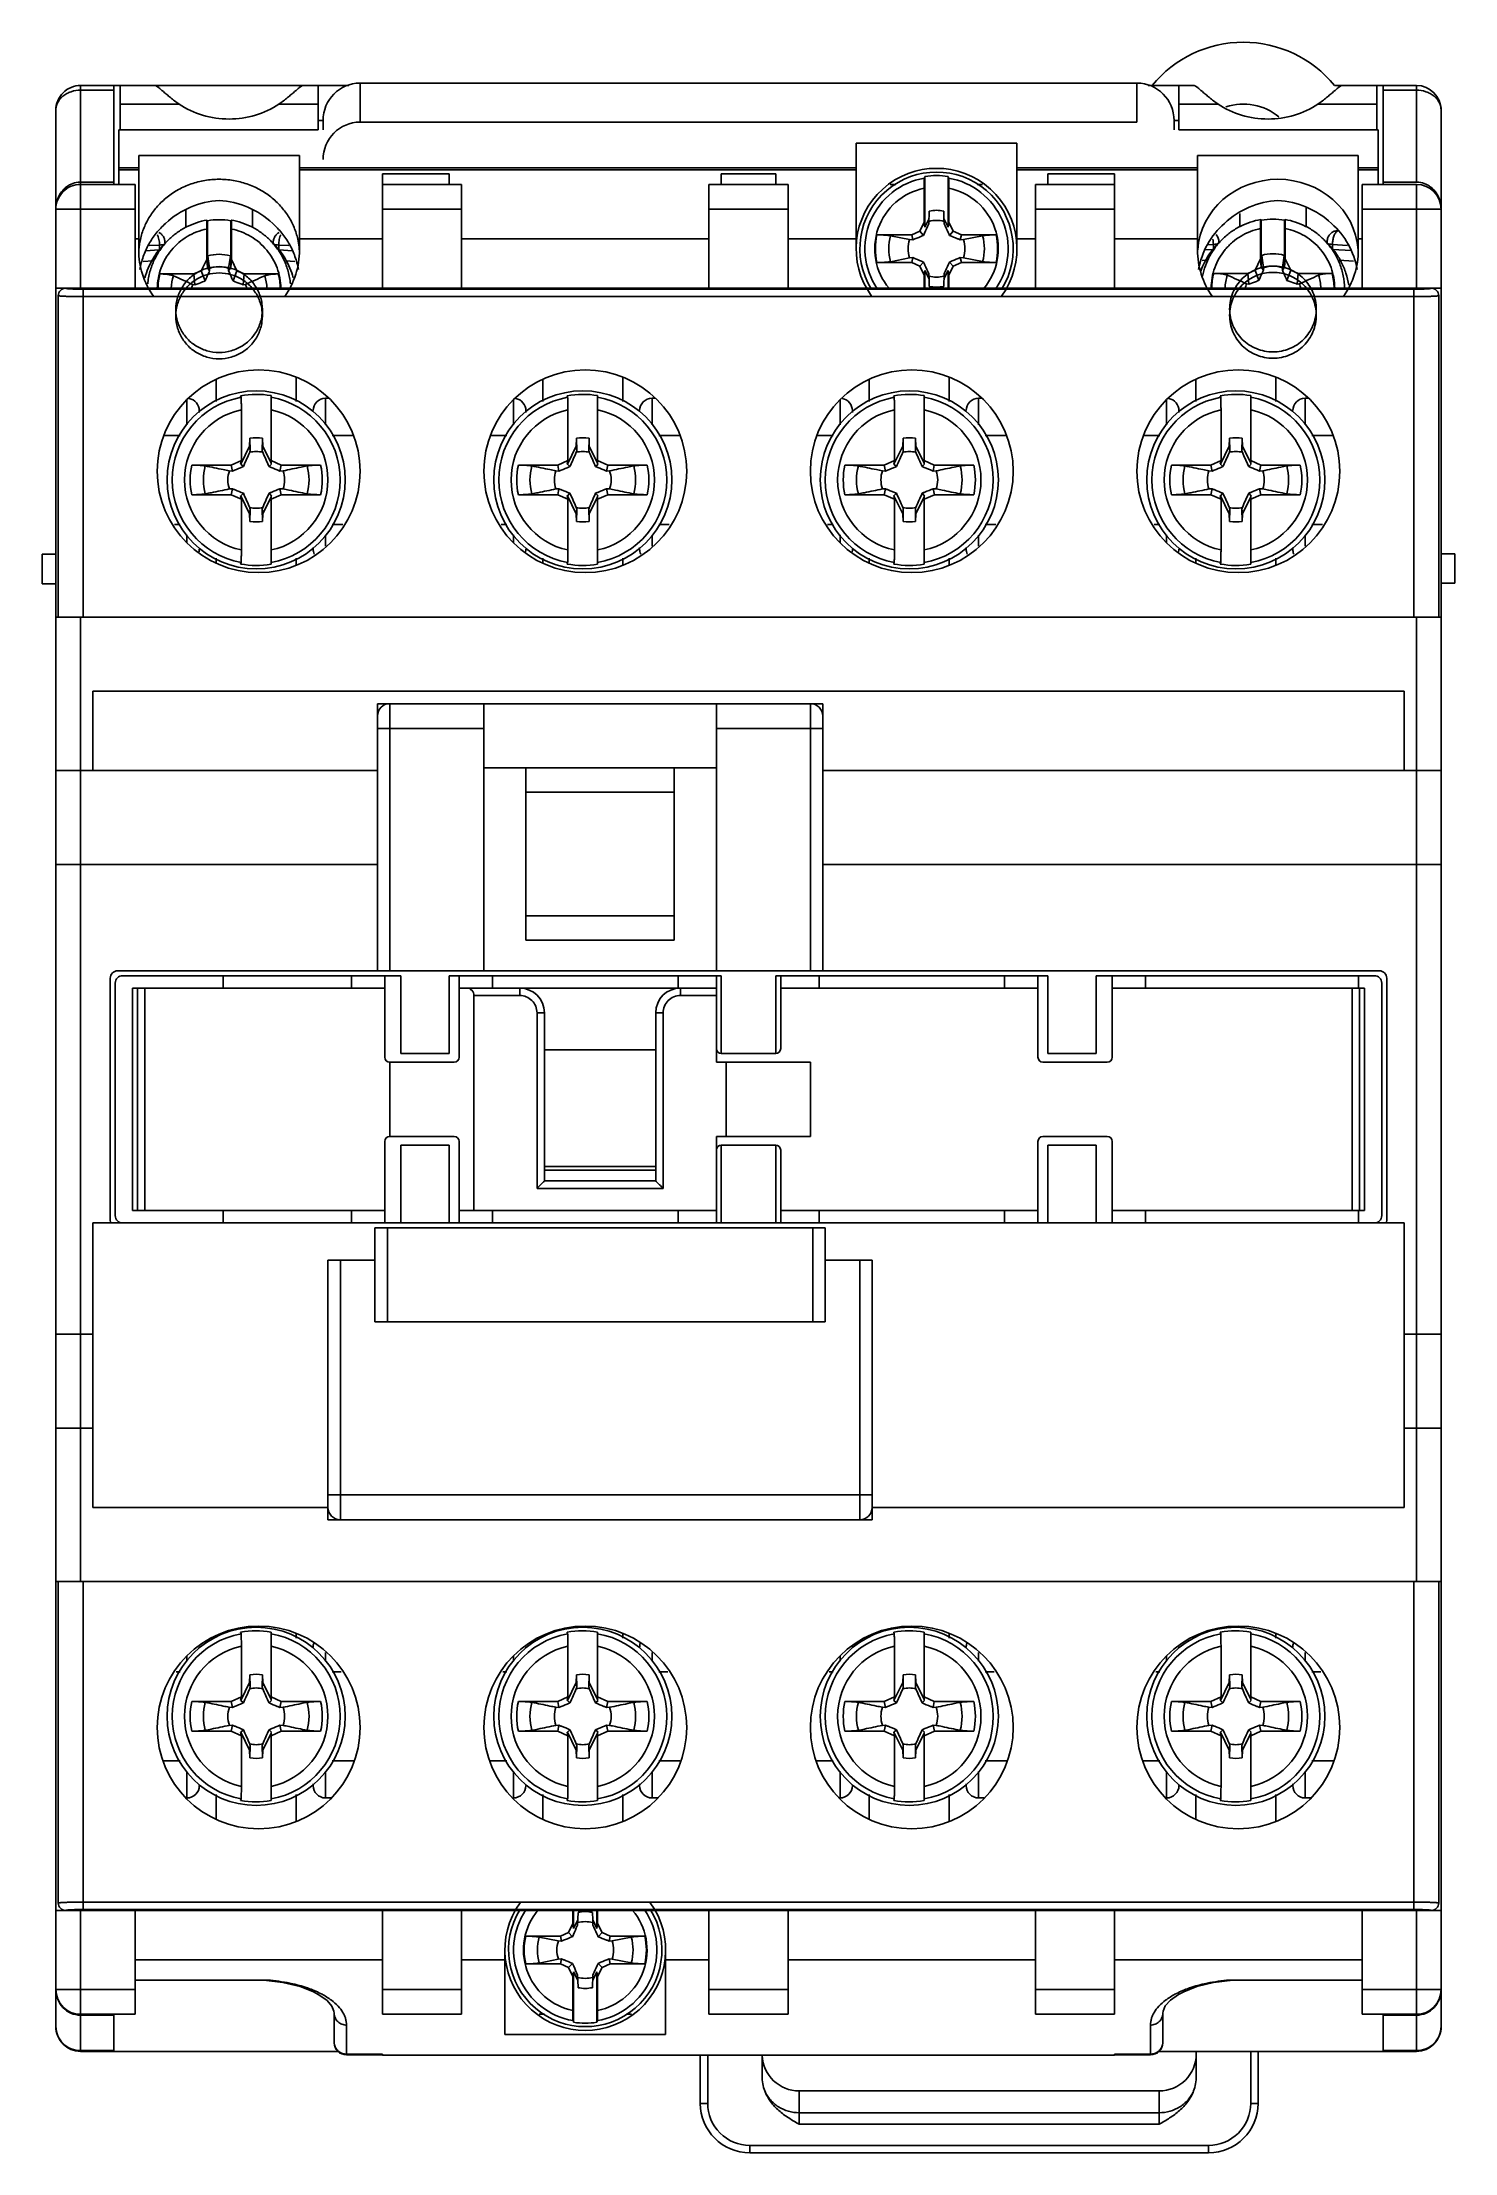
# Model space of a CAD drawing. Header units: millimetres. Extents: x 7.9 to 65, y 7.3 to 92.6.
import ezdxf

# ---------------------------------------------------------------- set-up
doc = ezdxf.new("R2010")
doc.units = ezdxf.units.MM
doc.header["$LTSCALE"] = 6.553738
doc.layers.get('0').update_dxf_attribs({"linetype": 'CONTINUOUS'})

msp = doc.modelspace()

# ---------------------------------------------------------------- linework, layer by layer
at = {"color": 7}
for p, q in [((9.468, 82.688), (9.468, 90.887)), ((9.468, 90.887), (20.31, 90.887)), ((9.468, 90.7), (10.818, 90.7)), ((10.818, 86.93), (10.818, 90.887)), ((11.068, 90.887), (11.068, 89.088)), ((19.068, 89.088), (19.068, 90.887)), ((20.768, 90.988), (20.768, 89.408)), ((52.168, 90.988), (20.768, 90.988)), ((52.168, 89.408), (52.168, 90.988)), ((52.629, 90.887), (54.467, 90.887)), ((53.868, 90.887), (53.868, 89.088)), ((60.15, 90.887), (63.467, 90.887)), ((61.868, 89.088), (61.868, 90.887)), ((62.118, 90.887), (62.118, 86.888)), ((62.118, 90.7), (63.467, 90.7)), ((63.467, 86.981), (63.467, 90.887)), ((8.468, 12.388), (8.468, 89.888)), ((13.451, 90.138), (11.068, 90.138)), ((19.068, 90.138), (17.484, 90.138)), ((55.451, 90.138), (53.868, 90.138)), ((61.868, 90.138), (59.484, 90.138)), ((64.468, 12.388), (64.468, 89.888)), ((11.018, 89.088), (11.018, 86.888)), ((11.018, 89.088), (19.068, 89.088)), ((19.268, 89.469), (19.068, 89.469)), ((19.268, 89.088), (19.268, 89.469)), ((52.168, 89.408), (20.768, 89.408)), ((53.668, 89.469), (53.668, 89.088)), ((53.668, 89.469), (53.868, 89.469)), ((53.868, 89.088), (61.918, 89.088)), ((61.918, 86.888), (61.918, 89.088)), ((11.818, 84.237), (11.818, 88.058)), ((18.318, 88.058), (11.818, 88.058)), ((18.318, 88.058), (18.318, 84.237)), ((40.818, 84.287), (40.818, 88.555)), ((40.818, 88.555), (47.318, 88.555)), ((47.318, 88.555), (47.318, 84.287)), ((54.618, 84.238), (54.618, 88.058)), ((61.118, 88.058), (54.618, 88.058)), ((61.118, 88.058), (61.118, 84.238)), ((11.018, 87.552), (11.818, 87.552)), ((11.818, 87.47), (11.018, 87.47)), ((18.318, 87.552), (40.818, 87.552)), ((40.818, 87.47), (18.318, 87.47)), ((21.668, 82.688), (21.668, 87.313)), ((21.668, 87.313), (24.368, 87.313)), ((24.368, 87.313), (24.368, 86.888)), ((35.368, 86.888), (35.368, 87.313)), ((35.368, 87.313), (37.568, 87.313)), ((37.568, 87.313), (37.568, 86.888)), ((43.596, 87.21), (43.577, 87.141)), ((43.596, 87.21), (43.596, 85.164)), ((44.539, 85.164), (44.539, 87.21)), ((44.558, 87.141), (44.539, 87.21)), ((47.318, 87.552), (54.618, 87.552)), ((54.618, 87.47), (47.318, 87.47)), ((48.568, 86.888), (48.568, 87.313)), ((48.568, 87.313), (51.268, 87.313)), ((51.268, 82.688), (51.268, 87.313)), ((61.118, 87.552), (61.918, 87.552)), ((61.918, 87.47), (61.118, 87.47)), ((10.818, 86.981), (9.468, 86.981)), ((11.668, 86.888), (9.468, 86.888)), ((11.668, 82.688), (11.668, 86.888)), ((21.668, 86.888), (24.868, 86.888)), ((24.868, 82.688), (24.868, 86.888)), ((34.868, 82.688), (34.868, 86.888)), ((34.868, 86.888), (38.068, 86.888)), ((38.068, 82.688), (38.068, 86.888)), ((42.196, 86.888), (42.417, 86.888)), ((43.568, 85.357), (43.568, 86.734)), ((44.568, 85.357), (44.568, 86.734)), ((45.717, 86.888), (45.92, 86.888)), ((48.068, 82.688), (48.068, 86.888)), ((48.068, 86.888), (51.268, 86.888)), ((61.268, 82.688), (61.268, 86.888)), ((63.467, 86.888), (61.268, 86.888)), ((63.467, 86.981), (62.118, 86.981)), ((63.467, 82.688), (63.467, 86.888)), ((8.468, 85.887), (11.668, 85.887)), ((13.724, 85.846), (13.724, 85.151)), ((14.577, 85.442), (14.577, 85.442)), ((14.596, 85.42), (14.596, 83.521)), ((15.539, 83.521), (15.539, 85.42)), ((15.558, 85.442), (15.558, 85.442)), ((16.411, 85.151), (16.411, 85.846)), ((24.868, 85.887), (21.668, 85.887)), ((38.068, 85.887), (34.868, 85.887)), ((43.568, 85.357), (43.389, 84.991)), ((43.596, 85.164), (43.568, 85.357)), ((43.766, 85.51), (43.596, 85.164)), ((43.758, 85.298), (43.776, 85.811)), ((44.369, 85.51), (44.359, 85.811)), ((44.377, 85.298), (44.369, 85.51)), ((44.539, 85.164), (44.369, 85.51)), ((44.539, 85.164), (44.568, 85.357)), ((44.746, 84.991), (44.568, 85.357)), ((51.268, 85.887), (48.068, 85.887)), ((56.324, 85.715), (56.324, 85.176)), ((57.177, 85.467), (57.177, 85.467)), ((57.196, 85.445), (57.196, 83.546)), ((58.139, 83.546), (58.139, 85.445)), ((58.158, 85.467), (58.158, 85.467)), ((59.011, 85.176), (59.011, 85.966)), ((64.468, 85.887), (61.268, 85.887)), ((11.668, 84.688), (11.818, 84.688)), ((12.881, 84.517), (12.881, 84.504)), ((13.036, 84.657), (12.892, 84.517)), ((14.568, 83.847), (14.568, 85.082)), ((15.568, 83.847), (15.568, 85.082)), ((17.099, 84.657), (17.243, 84.517)), ((17.254, 84.504), (17.254, 84.517)), ((18.318, 84.688), (21.668, 84.688)), ((24.868, 84.688), (34.868, 84.688)), ((38.068, 84.688), (40.818, 84.688)), ((41.66, 84.847), (43.064, 84.846)), ((42.206, 84.813), (42.98, 84.654)), ((43.106, 84.647), (42.98, 84.654)), ((43.389, 84.991), (43.064, 84.846)), ((43.064, 84.846), (43.106, 84.647)), ((43.389, 84.991), (43.547, 84.827)), ((44.746, 84.991), (44.588, 84.827)), ((45.071, 84.846), (44.746, 84.991)), ((45.071, 84.846), (45.029, 84.647)), ((45.155, 84.654), (45.029, 84.647)), ((45.071, 84.846), (46.475, 84.847)), ((45.155, 84.654), (45.929, 84.813)), ((47.318, 84.688), (48.068, 84.688)), ((51.268, 84.688), (54.618, 84.688)), ((55.481, 84.542), (55.481, 84.529)), ((55.636, 84.682), (55.492, 84.542)), ((57.168, 85.107), (57.168, 83.872)), ((58.168, 85.107), (58.168, 83.872)), ((59.699, 84.682), (59.843, 84.542)), ((59.854, 84.529), (59.854, 84.542)), ((61.118, 84.688), (61.268, 84.688)), ((11.825, 84.248), (11.821, 84.247)), ((12, 83.769), (12.384, 83.792)), ((12.649, 84.237), (12.094, 84.203)), ((12.246, 84.411), (12.658, 84.436)), ((12.658, 84.436), (12.658, 84.247)), ((14.568, 83.847), (14.346, 83.396)), ((14.596, 83.521), (14.568, 83.847)), ((14.613, 83.992), (14.597, 83.521)), ((14.613, 83.992), (14.681, 83.493)), ((15.454, 83.493), (15.522, 83.992)), ((15.538, 83.521), (15.522, 83.992)), ((15.539, 83.521), (15.568, 83.847)), ((15.789, 83.396), (15.568, 83.847)), ((17.477, 84.436), (17.477, 84.247)), ((17.477, 84.436), (17.889, 84.411)), ((18.041, 84.203), (17.486, 84.237)), ((18.135, 83.769), (17.751, 83.792)), ((18.31, 84.248), (18.314, 84.248)), ((43.064, 83.729), (41.66, 83.728)), ((42.98, 83.921), (42.206, 83.762)), ((42.98, 83.921), (43.106, 83.928)), ((43.064, 83.729), (43.106, 83.928)), ((43.064, 83.729), (43.389, 83.584)), ((43.389, 83.584), (43.547, 83.748)), ((44.746, 83.584), (44.588, 83.748)), ((44.746, 83.584), (45.072, 83.729)), ((45.072, 83.729), (45.029, 83.928)), ((45.029, 83.928), (45.155, 83.921)), ((46.475, 83.729), (45.072, 83.729)), ((45.929, 83.763), (45.155, 83.921)), ((54.984, 83.817), (54.812, 83.807)), ((55.249, 84.261), (54.916, 84.241)), ((55.069, 84.449), (55.258, 84.46)), ((55.258, 84.272), (55.258, 84.46)), ((57.168, 83.872), (56.946, 83.421)), ((57.196, 83.546), (57.168, 83.872)), ((57.213, 84.017), (57.197, 83.546)), ((57.213, 84.017), (57.281, 83.518)), ((58.054, 83.518), (58.122, 84.017)), ((58.138, 83.546), (58.122, 84.017)), ((58.139, 83.546), (58.168, 83.872)), ((58.389, 83.421), (58.168, 83.872)), ((60.077, 84.272), (60.077, 84.46)), ((60.077, 84.46), (60.685, 84.423)), ((60.835, 84.216), (60.086, 84.261)), ((60.351, 83.817), (60.928, 83.782)), ((12.674, 83.266), (14.051, 83.266)), ((14.093, 82.832), (14.002, 82.842)), ((14.346, 83.396), (14.051, 83.266)), ((14.051, 83.266), (14.093, 82.832)), ((14.346, 83.396), (14.501, 82.982)), ((14.596, 83.521), (14.682, 83.396)), ((14.681, 83.493), (14.682, 83.396)), ((15.538, 83.521), (15.453, 83.396)), ((15.453, 83.396), (15.454, 83.493)), ((15.789, 83.396), (15.634, 82.982)), ((16.084, 83.266), (15.789, 83.396)), ((16.084, 83.266), (16.042, 82.832)), ((16.133, 82.842), (16.042, 82.832)), ((16.084, 83.266), (17.461, 83.266)), ((43.389, 83.584), (43.568, 83.218)), ((43.596, 83.411), (43.568, 83.218)), ((43.568, 82.688), (43.568, 83.218)), ((43.596, 83.411), (43.596, 82.688)), ((43.596, 83.411), (43.766, 83.065)), ((43.758, 83.277), (43.766, 83.065)), ((43.766, 83.065), (43.776, 82.764)), ((44.377, 83.277), (44.359, 82.764)), ((44.369, 83.065), (44.539, 83.411)), ((44.539, 82.688), (44.539, 83.411)), ((44.539, 83.411), (44.568, 83.218)), ((44.568, 83.218), (44.746, 83.584)), ((44.568, 82.688), (44.568, 83.218)), ((55.274, 83.291), (56.651, 83.291)), ((56.693, 82.857), (56.602, 82.867)), ((56.946, 83.421), (56.651, 83.291)), ((56.651, 83.291), (56.693, 82.857)), ((56.946, 83.421), (57.101, 83.007)), ((57.196, 83.546), (57.282, 83.421)), ((57.281, 83.518), (57.282, 83.421)), ((58.138, 83.546), (58.053, 83.421)), ((58.053, 83.421), (58.054, 83.518)), ((58.389, 83.421), (58.234, 83.007)), ((58.684, 83.291), (58.389, 83.421)), ((58.684, 83.291), (58.642, 82.857)), ((58.733, 82.867), (58.642, 82.857)), ((58.684, 83.291), (60.061, 83.291)), ((8.468, 82.688), (64.468, 82.688)), ((8.568, 82.387), (8.568, 69.388)), ((63.368, 82.65), (9.567, 82.65)), ((9.568, 69.388), (9.568, 82.65)), ((9.568, 82.35), (63.368, 82.35)), ((63.368, 69.388), (63.368, 82.65)), ((64.367, 69.388), (64.367, 82.387)), ((13.318, 81.825), (13.318, 81.569)), ((16.818, 81.825), (16.818, 81.569)), ((55.918, 81.85), (55.918, 81.594)), ((59.418, 81.85), (59.418, 81.594)), ((14.95, 78.975), (14.95, 78.104)), ((18.185, 78.104), (18.185, 79.086)), ((28.15, 78.975), (28.15, 78.104)), ((31.385, 78.104), (31.385, 79.086)), ((41.35, 78.975), (41.35, 78.104)), ((44.585, 78.104), (44.585, 79.086)), ((54.55, 78.975), (54.55, 78.104)), ((57.785, 78.104), (57.785, 79.086)), ((13.768, 77.166), (13.768, 78.182)), ((14.268, 77.666), (14.268, 77.738)), ((15.936, 78.339), (15.956, 78.277)), ((15.968, 75.72), (15.968, 77.772)), ((17.168, 75.588), (17.168, 78.345)), ((19.368, 78.238), (19.368, 77.165)), ((19.368, 78.238), (19.49, 78.238)), ((26.968, 77.166), (26.968, 78.182)), ((27.468, 77.666), (27.468, 77.738)), ((29.136, 78.339), (29.156, 78.277)), ((29.168, 75.72), (29.168, 77.772)), ((30.368, 75.588), (30.368, 78.345)), ((32.568, 78.238), (32.568, 77.165)), ((32.568, 78.238), (32.69, 78.238)), ((40.168, 77.166), (40.168, 78.182)), ((40.668, 77.666), (40.668, 77.738)), ((42.336, 78.339), (42.356, 78.277)), ((42.368, 75.72), (42.368, 77.772)), ((43.568, 75.588), (43.568, 78.345)), ((45.768, 78.238), (45.768, 77.165)), ((45.768, 78.238), (45.89, 78.238)), ((53.368, 77.166), (53.368, 78.182)), ((53.868, 77.666), (53.868, 77.738)), ((55.536, 78.339), (55.556, 78.277)), ((55.568, 75.72), (55.568, 77.772)), ((56.768, 75.588), (56.768, 78.345)), ((58.968, 78.238), (58.968, 77.165)), ((58.968, 78.238), (59.09, 78.238)), ((13.494, 76.738), (12.858, 76.738)), ((16.302, 76.304), (15.948, 75.579)), ((16.313, 76.62), (16.302, 76.304)), ((16.322, 76.114), (16.302, 76.304)), ((16.313, 76.62), (16.322, 76.114)), ((16.813, 76.115), (16.822, 76.62)), ((16.813, 76.115), (16.833, 76.304)), ((16.833, 76.304), (16.822, 76.62)), ((17.168, 75.619), (16.833, 76.304)), ((20.479, 76.738), (19.641, 76.738)), ((26.694, 76.738), (26.058, 76.738)), ((29.502, 76.304), (29.148, 75.579)), ((29.513, 76.62), (29.502, 76.304)), ((29.522, 76.114), (29.502, 76.304)), ((29.513, 76.62), (29.522, 76.114)), ((30.013, 76.115), (30.022, 76.62)), ((30.013, 76.115), (30.033, 76.304)), ((30.033, 76.304), (30.022, 76.62)), ((30.368, 75.619), (30.033, 76.304)), ((33.679, 76.738), (32.841, 76.738)), ((39.894, 76.738), (39.258, 76.738)), ((42.702, 76.304), (42.348, 75.579)), ((42.713, 76.62), (42.702, 76.304)), ((42.722, 76.114), (42.702, 76.304)), ((42.713, 76.62), (42.722, 76.114)), ((43.213, 76.115), (43.222, 76.62)), ((43.213, 76.115), (43.233, 76.304)), ((43.233, 76.304), (43.222, 76.62)), ((43.568, 75.619), (43.233, 76.304)), ((46.879, 76.738), (46.041, 76.738)), ((53.094, 76.738), (52.458, 76.738)), ((55.902, 76.304), (55.548, 75.579)), ((55.913, 76.62), (55.902, 76.304)), ((55.922, 76.114), (55.902, 76.304)), ((55.913, 76.62), (55.922, 76.114)), ((56.413, 76.115), (56.422, 76.62)), ((56.413, 76.115), (56.433, 76.304)), ((56.433, 76.304), (56.422, 76.62)), ((56.768, 75.619), (56.433, 76.304)), ((60.079, 76.738), (59.241, 76.738)), ((13.964, 75.537), (15.556, 75.537)), ((15.606, 75.297), (15.48, 75.304)), ((15.968, 75.72), (15.556, 75.537)), ((15.556, 75.537), (15.606, 75.297)), ((15.968, 75.72), (15.936, 75.574)), ((15.948, 75.579), (15.936, 75.574)), ((15.948, 75.579), (16.047, 75.477)), ((17.187, 75.579), (17.088, 75.477)), ((17.579, 75.537), (17.168, 75.72)), ((17.168, 75.588), (17.187, 75.579)), ((17.579, 75.537), (17.529, 75.297)), ((17.655, 75.304), (17.529, 75.297)), ((17.579, 75.537), (19.171, 75.537)), ((27.164, 75.537), (28.756, 75.537)), ((28.806, 75.297), (28.68, 75.304)), ((29.168, 75.72), (28.756, 75.537)), ((28.756, 75.537), (28.806, 75.297)), ((29.168, 75.72), (29.136, 75.574)), ((29.148, 75.579), (29.136, 75.574)), ((29.148, 75.579), (29.247, 75.477)), ((30.387, 75.579), (30.288, 75.477)), ((30.779, 75.537), (30.368, 75.72)), ((30.368, 75.588), (30.387, 75.579)), ((30.779, 75.537), (30.729, 75.297)), ((30.855, 75.304), (30.729, 75.297)), ((30.779, 75.537), (32.371, 75.537)), ((40.364, 75.537), (41.956, 75.537)), ((42.006, 75.297), (41.88, 75.304)), ((42.368, 75.72), (41.956, 75.537)), ((41.956, 75.537), (42.006, 75.297)), ((42.368, 75.72), (42.336, 75.574)), ((42.348, 75.579), (42.336, 75.574)), ((42.348, 75.579), (42.447, 75.477)), ((43.587, 75.579), (43.488, 75.477)), ((43.979, 75.537), (43.568, 75.72)), ((43.568, 75.588), (43.587, 75.579)), ((43.979, 75.537), (43.929, 75.297)), ((44.055, 75.304), (43.929, 75.297)), ((43.979, 75.537), (45.571, 75.537)), ((53.564, 75.537), (55.156, 75.537)), ((55.206, 75.297), (55.08, 75.304)), ((55.568, 75.72), (55.156, 75.537)), ((55.156, 75.537), (55.206, 75.297)), ((55.568, 75.72), (55.536, 75.574)), ((55.548, 75.579), (55.536, 75.574)), ((55.548, 75.579), (55.647, 75.477)), ((56.787, 75.579), (56.688, 75.477)), ((57.179, 75.537), (56.768, 75.72)), ((56.768, 75.588), (56.787, 75.579)), ((57.179, 75.537), (57.129, 75.297)), ((57.255, 75.304), (57.129, 75.297)), ((57.179, 75.537), (58.771, 75.537)), ((15.556, 74.338), (13.964, 74.338)), ((15.48, 74.571), (15.606, 74.578)), ((15.556, 74.338), (15.606, 74.578)), ((15.556, 74.338), (15.968, 74.155)), ((15.968, 74.155), (15.936, 74.301)), ((15.936, 74.301), (15.948, 74.296)), ((15.948, 74.296), (16.047, 74.398)), ((15.948, 74.296), (16.302, 73.571)), ((16.833, 73.571), (17.168, 74.256)), ((17.187, 74.296), (17.088, 74.398)), ((17.168, 74.155), (17.58, 74.339)), ((17.187, 74.296), (17.168, 74.287)), ((17.168, 71.53), (17.168, 74.287)), ((17.58, 74.338), (17.529, 74.578)), ((17.529, 74.578), (17.655, 74.571)), ((19.171, 74.339), (17.58, 74.338)), ((28.756, 74.338), (27.164, 74.338)), ((28.68, 74.571), (28.806, 74.578)), ((28.756, 74.338), (28.806, 74.578)), ((28.756, 74.338), (29.168, 74.155)), ((29.168, 74.155), (29.136, 74.301)), ((29.136, 74.301), (29.148, 74.296)), ((29.148, 74.296), (29.247, 74.398)), ((29.148, 74.296), (29.502, 73.571)), ((30.033, 73.571), (30.368, 74.256)), ((30.387, 74.296), (30.288, 74.398)), ((30.368, 74.155), (30.78, 74.339)), ((30.387, 74.296), (30.368, 74.287)), ((30.368, 71.53), (30.368, 74.287)), ((30.78, 74.338), (30.729, 74.578)), ((30.729, 74.578), (30.855, 74.571)), ((32.371, 74.339), (30.78, 74.338)), ((41.956, 74.338), (40.364, 74.338)), ((41.88, 74.571), (42.006, 74.578)), ((41.956, 74.338), (42.006, 74.578)), ((41.956, 74.338), (42.368, 74.155)), ((42.368, 74.155), (42.336, 74.301)), ((42.336, 74.301), (42.348, 74.296)), ((42.348, 74.296), (42.447, 74.398)), ((42.348, 74.296), (42.702, 73.571)), ((43.233, 73.571), (43.568, 74.256)), ((43.587, 74.296), (43.488, 74.398)), ((43.568, 74.155), (43.98, 74.339)), ((43.587, 74.296), (43.568, 74.287)), ((43.568, 71.53), (43.568, 74.287)), ((43.98, 74.338), (43.929, 74.578)), ((43.929, 74.578), (44.055, 74.571)), ((45.571, 74.339), (43.98, 74.338)), ((55.156, 74.338), (53.564, 74.338)), ((55.08, 74.571), (55.206, 74.578)), ((55.156, 74.338), (55.206, 74.578)), ((55.156, 74.338), (55.568, 74.155)), ((55.568, 74.155), (55.536, 74.301)), ((55.536, 74.301), (55.548, 74.296)), ((55.548, 74.296), (55.647, 74.398)), ((55.548, 74.296), (55.902, 73.571)), ((56.433, 73.571), (56.768, 74.256)), ((56.787, 74.296), (56.688, 74.398)), ((56.768, 74.155), (57.18, 74.339)), ((56.787, 74.296), (56.768, 74.287)), ((56.768, 71.53), (56.768, 74.287)), ((57.18, 74.338), (57.129, 74.578)), ((57.129, 74.578), (57.255, 74.571)), ((58.771, 74.339), (57.18, 74.338)), ((15.968, 72.103), (15.968, 74.155)), ((16.322, 73.76), (16.302, 73.571)), ((16.302, 73.571), (16.313, 73.255)), ((16.322, 73.76), (16.313, 73.255)), ((16.813, 73.761), (16.833, 73.571)), ((16.822, 73.255), (16.813, 73.761)), ((16.822, 73.255), (16.833, 73.571)), ((29.168, 72.103), (29.168, 74.155)), ((29.522, 73.76), (29.502, 73.571)), ((29.502, 73.571), (29.513, 73.255)), ((29.522, 73.76), (29.513, 73.255)), ((30.013, 73.761), (30.033, 73.571)), ((30.022, 73.255), (30.013, 73.761)), ((30.022, 73.255), (30.033, 73.571)), ((42.368, 72.103), (42.368, 74.155)), ((42.722, 73.76), (42.702, 73.571)), ((42.702, 73.571), (42.713, 73.255)), ((42.722, 73.76), (42.713, 73.255)), ((43.213, 73.761), (43.233, 73.571)), ((43.222, 73.255), (43.213, 73.761)), ((43.222, 73.255), (43.233, 73.571)), ((55.568, 72.103), (55.568, 74.155)), ((55.922, 73.76), (55.902, 73.571)), ((55.902, 73.571), (55.913, 73.255)), ((55.922, 73.76), (55.913, 73.255)), ((56.413, 73.761), (56.433, 73.571)), ((56.422, 73.255), (56.413, 73.761)), ((56.422, 73.255), (56.433, 73.571)), ((13.267, 73.138), (13.494, 73.138)), ((13.768, 72.389), (13.768, 72.71)), ((19.368, 72.709), (19.368, 72.253)), ((19.641, 73.138), (20.067, 73.138)), ((26.467, 73.138), (26.694, 73.138)), ((26.968, 72.389), (26.968, 72.71)), ((32.568, 72.709), (32.568, 72.253)), ((32.841, 73.138), (33.267, 73.138)), ((39.667, 73.138), (39.894, 73.138)), ((40.168, 72.389), (40.168, 72.71)), ((45.768, 72.709), (45.768, 72.253)), ((46.041, 73.138), (46.467, 73.138)), ((52.867, 73.138), (53.094, 73.138)), ((53.368, 72.389), (53.368, 72.71)), ((58.968, 72.709), (58.968, 72.253)), ((59.241, 73.138), (59.667, 73.138)), ((7.918, 70.736), (7.918, 71.936)), ((8.468, 71.936), (7.918, 71.936)), ((14.95, 71.771), (14.95, 71.598)), ((18.185, 71.488), (18.185, 71.771)), ((18.868, 72.209), (18.868, 72.138)), ((28.15, 71.771), (28.15, 71.598)), ((31.385, 71.488), (31.385, 71.771)), ((32.068, 72.209), (32.068, 72.138)), ((41.35, 71.771), (41.35, 71.598)), ((44.585, 71.488), (44.585, 71.771)), ((45.268, 72.209), (45.268, 72.138)), ((54.55, 71.771), (54.55, 71.598)), ((57.785, 71.488), (57.785, 71.771)), ((58.468, 72.209), (58.468, 72.138)), ((65.018, 71.952), (64.468, 71.952)), ((65.018, 70.761), (65.018, 71.952)), ((15.956, 71.598), (15.936, 71.536)), ((29.156, 71.598), (29.136, 71.536)), ((42.356, 71.598), (42.336, 71.536)), ((55.556, 71.598), (55.536, 71.536)), ((8.468, 70.736), (7.918, 70.736)), ((65.018, 70.761), (64.468, 70.761)), ((8.468, 69.388), (64.468, 69.388)), ((9.468, 69.388), (9.468, 63.187)), ((63.467, 63.187), (63.467, 69.388)), ((9.968, 63.187), (9.968, 66.388)), ((9.968, 66.388), (62.968, 66.388)), ((21.468, 65.888), (21.468, 55.088)), ((21.468, 65.888), (39.468, 65.888)), ((21.968, 65.888), (21.968, 55.088)), ((25.768, 55.088), (25.768, 65.888)), ((35.168, 65.888), (35.168, 55.088)), ((38.968, 55.088), (38.968, 65.888)), ((39.468, 55.088), (39.468, 65.888)), ((62.968, 66.388), (62.968, 63.187)), ((25.768, 64.888), (21.468, 64.888)), ((39.468, 64.888), (35.168, 64.888)), ((8.468, 63.187), (21.468, 63.187)), ((9.467, 59.387), (9.467, 63.187)), ((25.768, 63.288), (35.168, 63.288)), ((27.468, 63.288), (27.468, 56.327)), ((33.468, 63.288), (33.468, 56.327)), ((39.468, 63.187), (64.468, 63.187)), ((63.468, 63.187), (63.468, 40.387)), ((33.468, 62.307), (27.468, 62.307)), ((9.468, 30.388), (9.467, 59.387)), ((21.468, 59.387), (9.467, 59.387)), ((63.468, 59.387), (39.468, 59.387)), ((33.468, 57.307), (27.468, 57.307)), ((27.468, 56.327), (33.468, 56.327)), ((10.668, 54.788), (10.668, 44.988)), ((10.968, 55.088), (61.968, 55.088)), ((22.418, 54.888), (11.168, 54.888)), ((15.228, 54.388), (15.228, 54.888)), ((20.418, 54.888), (20.418, 54.388)), ((21.768, 54.888), (21.768, 51.588)), ((22.418, 51.738), (22.418, 54.888)), ((24.368, 54.888), (24.368, 51.738)), ((35.368, 54.888), (24.368, 54.888)), ((24.768, 54.888), (24.768, 51.588)), ((26.118, 54.388), (26.118, 54.888)), ((33.618, 54.388), (33.618, 54.888)), ((35.168, 51.388), (35.168, 54.888)), ((35.368, 54.888), (35.368, 51.738)), ((37.568, 54.888), (37.568, 51.738)), ((48.568, 54.888), (37.568, 54.888)), ((37.768, 51.938), (37.768, 54.888)), ((39.318, 54.888), (39.318, 54.388)), ((46.818, 54.888), (46.818, 54.388)), ((48.168, 54.888), (48.168, 51.588)), ((48.568, 54.888), (48.568, 51.738)), ((61.768, 54.888), (50.518, 54.888)), ((50.518, 54.888), (50.518, 51.738)), ((51.168, 54.888), (51.168, 51.588)), ((52.518, 54.888), (52.518, 54.388)), ((61.128, 54.388), (61.128, 54.888)), ((62.268, 44.988), (62.268, 54.788)), ((10.868, 54.588), (10.868, 45.188)), ((11.568, 45.388), (11.568, 54.388)), ((11.568, 54.388), (21.768, 54.388)), ((11.768, 45.388), (11.768, 54.388)), ((12.068, 54.388), (12.068, 45.388)), ((24.768, 54.388), (35.168, 54.388)), ((25.368, 54.087), (25.368, 45.388)), ((25.368, 54.087), (27.217, 54.087)), ((27.218, 54.087), (27.218, 54.388)), ((33.717, 54.087), (35.168, 54.087)), ((33.718, 54.388), (33.718, 54.087)), ((48.168, 54.388), (37.768, 54.388)), ((51.168, 54.388), (61.368, 54.388)), ((60.868, 45.388), (60.868, 54.388)), ((61.168, 54.388), (61.168, 45.388)), ((61.368, 45.388), (61.368, 54.388)), ((62.068, 45.188), (62.068, 54.588)), ((27.918, 53.388), (27.918, 46.287)), ((28.218, 53.388), (27.918, 53.388)), ((28.218, 53.388), (28.218, 46.588)), ((32.718, 46.588), (32.718, 53.388)), ((33.018, 53.388), (32.718, 53.388)), ((33.018, 46.287), (33.018, 53.387)), ((21.968, 51.388), (21.968, 48.388)), ((24.568, 51.388), (21.968, 51.388)), ((22.418, 51.738), (24.368, 51.738)), ((32.718, 51.888), (28.218, 51.888)), ((38.968, 51.388), (35.168, 51.388)), ((35.368, 51.738), (37.568, 51.738)), ((35.568, 51.388), (35.568, 48.388)), ((38.968, 51.388), (38.968, 48.388)), ((48.368, 51.388), (50.968, 51.388)), ((48.568, 51.738), (50.518, 51.738)), ((21.768, 44.888), (21.768, 48.188)), ((21.968, 48.388), (24.568, 48.388)), ((22.418, 44.888), (22.418, 48.038)), ((22.418, 48.038), (24.368, 48.038)), ((24.368, 48.038), (24.368, 44.888)), ((24.768, 44.888), (24.768, 48.188)), ((35.168, 44.888), (35.168, 48.388)), ((35.168, 48.388), (38.968, 48.388)), ((35.368, 48.038), (35.368, 44.888)), ((37.568, 48.038), (35.368, 48.038)), ((37.568, 48.038), (37.568, 44.888)), ((37.768, 44.888), (37.768, 47.838)), ((48.168, 44.888), (48.168, 48.188)), ((50.968, 48.388), (48.368, 48.388)), ((48.568, 48.038), (50.518, 48.038)), ((48.568, 48.038), (48.568, 44.888)), ((50.518, 48.038), (50.518, 44.888)), ((51.168, 44.888), (51.168, 48.188)), ((32.718, 47.17), (28.218, 47.17)), ((28.218, 47.029), (32.718, 47.029)), ((33.018, 46.287), (27.918, 46.287)), ((28.218, 46.588), (32.718, 46.588)), ((11.568, 45.388), (21.768, 45.388)), ((15.228, 44.888), (15.228, 45.388)), ((20.418, 44.888), (20.418, 45.388)), ((24.768, 45.388), (35.168, 45.388)), ((26.118, 44.888), (26.118, 45.388)), ((33.618, 44.888), (33.618, 45.388)), ((48.168, 45.388), (37.768, 45.388)), ((39.318, 44.888), (39.318, 45.388)), ((46.818, 44.888), (46.818, 45.388)), ((51.168, 45.388), (61.368, 45.388)), ((52.518, 44.888), (52.518, 45.388)), ((61.128, 44.888), (61.128, 45.388)), ((9.968, 33.388), (9.968, 44.888)), ((9.968, 44.888), (62.968, 44.888)), ((21.368, 40.888), (21.368, 44.688)), ((39.568, 44.688), (21.368, 44.688)), ((21.868, 44.688), (21.868, 40.888)), ((39.068, 40.888), (39.068, 44.688)), ((39.568, 44.688), (39.568, 40.888)), ((62.968, 44.888), (62.968, 33.388)), ((19.468, 43.388), (19.468, 33.429)), ((21.368, 43.388), (19.468, 43.388)), ((19.968, 43.388), (19.968, 32.887)), ((41.468, 43.388), (39.568, 43.388)), ((40.968, 32.887), (40.968, 43.388)), ((41.468, 33.429), (41.468, 43.388)), ((9.968, 40.387), (9.467, 40.387)), ((21.368, 40.888), (39.568, 40.888)), ((63.468, 40.387), (62.968, 40.387)), ((63.468, 40.387), (63.468, 36.588)), ((9.968, 36.588), (8.468, 36.588)), ((64.468, 36.588), (62.968, 36.588)), ((63.467, 30.388), (63.467, 36.588)), ((19.469, 33.388), (9.968, 33.388)), ((19.468, 33.888), (41.468, 33.888)), ((19.468, 33.388), (19.468, 32.887)), ((62.968, 33.388), (41.466, 33.388)), ((41.468, 32.887), (41.468, 33.388)), ((41.468, 32.887), (19.468, 32.887)), ((8.468, 30.388), (64.468, 30.388)), ((8.568, 30.388), (8.568, 17.388)), ((9.568, 30.388), (9.568, 17.125)), ((63.368, 17.125), (63.368, 30.388)), ((64.367, 17.388), (64.367, 30.388)), ((15.936, 28.339), (15.956, 28.277)), ((17.168, 25.588), (17.168, 28.345)), ((18.185, 28.104), (18.185, 28.286)), ((29.136, 28.339), (29.156, 28.277)), ((30.368, 25.588), (30.368, 28.345)), ((31.385, 28.104), (31.385, 28.286)), ((42.336, 28.339), (42.356, 28.277)), ((43.568, 25.588), (43.568, 28.345)), ((44.585, 28.104), (44.585, 28.286)), ((55.536, 28.339), (55.556, 28.277)), ((56.768, 25.588), (56.768, 28.345)), ((57.785, 28.104), (57.785, 28.286)), ((13.768, 27.166), (13.768, 27.382)), ((14.268, 27.721), (14.268, 27.738)), ((15.968, 25.72), (15.968, 27.772)), ((19.368, 27.519), (19.368, 27.165)), ((26.968, 27.166), (26.968, 27.382)), ((27.468, 27.721), (27.468, 27.738)), ((29.168, 25.72), (29.168, 27.772)), ((32.568, 27.519), (32.568, 27.165)), ((40.168, 27.166), (40.168, 27.382)), ((40.668, 27.721), (40.668, 27.738)), ((42.368, 25.72), (42.368, 27.772)), ((45.768, 27.519), (45.768, 27.165)), ((53.368, 27.166), (53.368, 27.382)), ((53.868, 27.721), (53.868, 27.738)), ((55.568, 25.72), (55.568, 27.772)), ((58.968, 27.519), (58.968, 27.165)), ((13.494, 26.738), (13.335, 26.738)), ((16.313, 26.62), (16.302, 26.304)), ((16.313, 26.62), (16.322, 26.114)), ((16.813, 26.115), (16.822, 26.62)), ((16.833, 26.304), (16.822, 26.62)), ((20.001, 26.738), (19.641, 26.738)), ((26.694, 26.738), (26.535, 26.738)), ((29.513, 26.62), (29.502, 26.304)), ((29.513, 26.62), (29.522, 26.114)), ((30.013, 26.115), (30.022, 26.62)), ((30.033, 26.304), (30.022, 26.62)), ((33.201, 26.738), (32.841, 26.738)), ((39.894, 26.738), (39.735, 26.738)), ((42.713, 26.62), (42.702, 26.304)), ((42.713, 26.62), (42.722, 26.114)), ((43.213, 26.115), (43.222, 26.62)), ((43.233, 26.304), (43.222, 26.62)), ((46.401, 26.738), (46.041, 26.738)), ((53.094, 26.738), (52.935, 26.738)), ((55.913, 26.62), (55.902, 26.304)), ((55.913, 26.62), (55.922, 26.114)), ((56.413, 26.115), (56.422, 26.62)), ((56.433, 26.304), (56.422, 26.62)), ((59.601, 26.738), (59.241, 26.738)), ((15.968, 25.72), (15.556, 25.537)), ((15.968, 25.72), (15.936, 25.574)), ((16.302, 26.304), (15.948, 25.579)), ((16.322, 26.114), (16.302, 26.304)), ((16.813, 26.115), (16.833, 26.304)), ((17.168, 25.619), (16.833, 26.304)), ((17.579, 25.537), (17.168, 25.72)), ((29.168, 25.72), (28.756, 25.537)), ((29.168, 25.72), (29.136, 25.574)), ((29.502, 26.304), (29.148, 25.579)), ((29.522, 26.114), (29.502, 26.304)), ((30.013, 26.115), (30.033, 26.304)), ((30.368, 25.619), (30.033, 26.304)), ((30.779, 25.537), (30.368, 25.72)), ((42.368, 25.72), (41.956, 25.537)), ((42.368, 25.72), (42.336, 25.574)), ((42.702, 26.304), (42.348, 25.579)), ((42.722, 26.114), (42.702, 26.304)), ((43.213, 26.115), (43.233, 26.304)), ((43.568, 25.619), (43.233, 26.304)), ((43.979, 25.537), (43.568, 25.72)), ((55.568, 25.72), (55.156, 25.537)), ((55.568, 25.72), (55.536, 25.574)), ((55.902, 26.304), (55.548, 25.579)), ((55.922, 26.114), (55.902, 26.304)), ((56.413, 26.115), (56.433, 26.304)), ((56.768, 25.619), (56.433, 26.304)), ((57.179, 25.537), (56.768, 25.72)), ((13.964, 25.537), (15.556, 25.537)), ((15.606, 25.297), (15.48, 25.304)), ((15.556, 25.537), (15.606, 25.297)), ((15.948, 25.579), (15.936, 25.574)), ((15.948, 25.579), (16.047, 25.477)), ((17.187, 25.579), (17.088, 25.477)), ((17.168, 25.588), (17.187, 25.579)), ((17.579, 25.537), (17.529, 25.297)), ((17.655, 25.304), (17.529, 25.297)), ((17.579, 25.537), (19.171, 25.537)), ((27.164, 25.537), (28.756, 25.537)), ((28.806, 25.297), (28.68, 25.304)), ((28.756, 25.537), (28.806, 25.297)), ((29.148, 25.579), (29.136, 25.574)), ((29.148, 25.579), (29.247, 25.477)), ((30.387, 25.579), (30.288, 25.477)), ((30.368, 25.588), (30.387, 25.579)), ((30.779, 25.537), (30.729, 25.297)), ((30.855, 25.304), (30.729, 25.297)), ((30.779, 25.537), (32.371, 25.537)), ((40.364, 25.537), (41.956, 25.537)), ((42.006, 25.297), (41.88, 25.304)), ((41.956, 25.537), (42.006, 25.297)), ((42.348, 25.579), (42.336, 25.574)), ((42.348, 25.579), (42.447, 25.477)), ((43.587, 25.579), (43.488, 25.477)), ((43.568, 25.588), (43.587, 25.579)), ((43.979, 25.537), (43.929, 25.297)), ((44.055, 25.304), (43.929, 25.297)), ((43.979, 25.537), (45.571, 25.537)), ((53.564, 25.537), (55.156, 25.537)), ((55.206, 25.297), (55.08, 25.304)), ((55.156, 25.537), (55.206, 25.297)), ((55.548, 25.579), (55.536, 25.574)), ((55.548, 25.579), (55.647, 25.477)), ((56.787, 25.579), (56.688, 25.477)), ((56.768, 25.588), (56.787, 25.579)), ((57.179, 25.537), (57.129, 25.297)), ((57.255, 25.304), (57.129, 25.297)), ((57.179, 25.537), (58.771, 25.537)), ((15.556, 24.338), (13.964, 24.338)), ((15.48, 24.571), (15.606, 24.578)), ((15.556, 24.338), (15.606, 24.578)), ((15.556, 24.338), (15.968, 24.155)), ((15.936, 24.301), (15.948, 24.296)), ((15.968, 24.155), (15.936, 24.301)), ((15.948, 24.296), (16.047, 24.398)), ((15.948, 24.296), (16.302, 23.571)), ((15.968, 22.103), (15.968, 24.155)), ((16.833, 23.571), (17.168, 24.256)), ((17.187, 24.296), (17.088, 24.398)), ((17.168, 24.155), (17.58, 24.339)), ((17.187, 24.296), (17.168, 24.287)), ((17.168, 21.53), (17.168, 24.287)), ((17.58, 24.338), (17.529, 24.578)), ((17.529, 24.578), (17.655, 24.571)), ((19.171, 24.339), (17.58, 24.338)), ((28.756, 24.338), (27.164, 24.338)), ((28.68, 24.571), (28.806, 24.578)), ((28.756, 24.338), (28.806, 24.578)), ((28.756, 24.338), (29.168, 24.155)), ((29.136, 24.301), (29.148, 24.296)), ((29.168, 24.155), (29.136, 24.301)), ((29.148, 24.296), (29.247, 24.398)), ((29.148, 24.296), (29.502, 23.571)), ((29.168, 22.103), (29.168, 24.155)), ((30.033, 23.571), (30.368, 24.256)), ((30.387, 24.296), (30.288, 24.398)), ((30.368, 24.155), (30.78, 24.339)), ((30.387, 24.296), (30.368, 24.287)), ((30.368, 21.53), (30.368, 24.287)), ((30.78, 24.338), (30.729, 24.578)), ((30.729, 24.578), (30.855, 24.571)), ((32.371, 24.339), (30.78, 24.338)), ((41.956, 24.338), (40.364, 24.338)), ((41.88, 24.571), (42.006, 24.578)), ((41.956, 24.338), (42.006, 24.578)), ((41.956, 24.338), (42.368, 24.155)), ((42.336, 24.301), (42.348, 24.296)), ((42.368, 24.155), (42.336, 24.301)), ((42.348, 24.296), (42.447, 24.398)), ((42.348, 24.296), (42.702, 23.571)), ((42.368, 22.103), (42.368, 24.155)), ((43.233, 23.571), (43.568, 24.256)), ((43.587, 24.296), (43.488, 24.398)), ((43.568, 24.155), (43.98, 24.339)), ((43.587, 24.296), (43.568, 24.287)), ((43.568, 21.53), (43.568, 24.287)), ((43.98, 24.338), (43.929, 24.578)), ((43.929, 24.578), (44.055, 24.571)), ((45.571, 24.339), (43.98, 24.338)), ((55.156, 24.338), (53.564, 24.338)), ((55.08, 24.571), (55.206, 24.578)), ((55.156, 24.338), (55.206, 24.578)), ((55.156, 24.338), (55.568, 24.155)), ((55.536, 24.301), (55.548, 24.296)), ((55.568, 24.155), (55.536, 24.301)), ((55.548, 24.296), (55.647, 24.398)), ((55.548, 24.296), (55.902, 23.571)), ((55.568, 22.103), (55.568, 24.155)), ((56.433, 23.571), (56.768, 24.256)), ((56.787, 24.296), (56.688, 24.398)), ((56.768, 24.155), (57.18, 24.339)), ((56.787, 24.296), (56.768, 24.287)), ((56.768, 21.53), (56.768, 24.287)), ((57.18, 24.338), (57.129, 24.578)), ((57.129, 24.578), (57.255, 24.571)), ((58.771, 24.339), (57.18, 24.338)), ((12.836, 23.138), (13.494, 23.138)), ((16.322, 23.76), (16.302, 23.571)), ((16.302, 23.571), (16.313, 23.255)), ((16.322, 23.76), (16.313, 23.255)), ((16.813, 23.761), (16.833, 23.571)), ((16.822, 23.255), (16.813, 23.761)), ((16.822, 23.255), (16.833, 23.571)), ((19.641, 23.138), (20.497, 23.138)), ((26.036, 23.138), (26.694, 23.138)), ((29.522, 23.76), (29.502, 23.571)), ((29.502, 23.571), (29.513, 23.255)), ((29.522, 23.76), (29.513, 23.255)), ((30.013, 23.761), (30.033, 23.571)), ((30.022, 23.255), (30.013, 23.761)), ((30.022, 23.255), (30.033, 23.571)), ((32.841, 23.138), (33.697, 23.138)), ((39.236, 23.138), (39.894, 23.138)), ((42.722, 23.76), (42.702, 23.571)), ((42.702, 23.571), (42.713, 23.255)), ((42.722, 23.76), (42.713, 23.255)), ((43.213, 23.761), (43.233, 23.571)), ((43.222, 23.255), (43.213, 23.761)), ((43.222, 23.255), (43.233, 23.571)), ((46.041, 23.138), (46.897, 23.138)), ((52.436, 23.138), (53.094, 23.138)), ((55.922, 23.76), (55.902, 23.571)), ((55.902, 23.571), (55.913, 23.255)), ((55.922, 23.76), (55.913, 23.255)), ((56.413, 23.761), (56.433, 23.571)), ((56.422, 23.255), (56.413, 23.761)), ((56.422, 23.255), (56.433, 23.571)), ((59.241, 23.138), (60.097, 23.138)), ((13.768, 21.638), (13.768, 22.71)), ((18.868, 22.209), (18.868, 22.138)), ((19.368, 22.709), (19.368, 21.638)), ((26.968, 21.638), (26.968, 22.71)), ((32.068, 22.209), (32.068, 22.138)), ((32.568, 22.709), (32.568, 21.638)), ((40.168, 21.638), (40.168, 22.71)), ((45.268, 22.209), (45.268, 22.138)), ((45.768, 22.709), (45.768, 21.638)), ((53.368, 21.638), (53.368, 22.71)), ((58.468, 22.209), (58.468, 22.138)), ((58.968, 22.709), (58.968, 21.638)), ((13.768, 21.638), (13.735, 21.638)), ((14.95, 21.771), (14.95, 20.798)), ((15.956, 21.598), (15.936, 21.536)), ((18.185, 20.688), (18.185, 21.771)), ((19.597, 21.638), (19.368, 21.638)), ((26.968, 21.638), (26.935, 21.638)), ((28.15, 21.771), (28.15, 20.798)), ((29.156, 21.598), (29.136, 21.536)), ((31.385, 20.688), (31.385, 21.771)), ((32.797, 21.638), (32.568, 21.638)), ((40.168, 21.638), (40.135, 21.638)), ((41.35, 21.771), (41.35, 20.798)), ((42.356, 21.598), (42.336, 21.536)), ((44.585, 20.688), (44.585, 21.771)), ((45.997, 21.638), (45.768, 21.638)), ((53.368, 21.638), (53.335, 21.638)), ((54.55, 21.771), (54.55, 20.798)), ((55.556, 21.598), (55.536, 21.536)), ((57.785, 20.688), (57.785, 21.771)), ((59.197, 21.638), (58.968, 21.638)), ((64.468, 17.087), (8.468, 17.087)), ((9.468, 13.887), (9.468, 17.087)), ((9.567, 17.125), (63.368, 17.125)), ((63.368, 17.425), (9.568, 17.425)), ((11.668, 12.888), (11.668, 17.087)), ((21.668, 12.888), (21.668, 17.087)), ((24.868, 12.888), (24.868, 17.087)), ((29.368, 16.557), (29.368, 17.087)), ((29.396, 17.087), (29.396, 16.364)), ((30.339, 16.364), (30.339, 17.087)), ((30.368, 16.557), (30.368, 17.087)), ((34.868, 12.888), (34.868, 17.087)), ((38.068, 12.888), (38.068, 17.087)), ((48.068, 12.888), (48.068, 17.087)), ((51.268, 12.888), (51.268, 17.087)), ((61.268, 12.888), (61.268, 17.087)), ((63.467, 17.087), (63.467, 13.887)), ((29.368, 16.557), (29.189, 16.191)), ((29.396, 16.364), (29.368, 16.557)), ((29.566, 16.71), (29.396, 16.364)), ((29.576, 17.011), (29.558, 16.498)), ((30.169, 16.71), (30.159, 17.011)), ((30.339, 16.364), (30.169, 16.71)), ((30.177, 16.498), (30.169, 16.71)), ((30.339, 16.364), (30.368, 16.557)), ((30.546, 16.191), (30.368, 16.557)), ((26.618, 12.072), (26.618, 15.488)), ((27.46, 16.047), (28.864, 16.046)), ((28.006, 16.013), (28.78, 15.854)), ((28.906, 15.847), (28.78, 15.854)), ((29.189, 16.191), (28.864, 16.046)), ((28.864, 16.046), (28.906, 15.847)), ((29.189, 16.191), (29.347, 16.027)), ((30.546, 16.191), (30.388, 16.027)), ((30.871, 16.046), (30.546, 16.191)), ((30.871, 16.046), (30.829, 15.847)), ((30.955, 15.854), (30.829, 15.847)), ((30.871, 16.046), (32.275, 16.047)), ((30.955, 15.854), (31.729, 16.013)), ((33.118, 15.488), (33.118, 12.072)), ((11.668, 15.088), (21.668, 15.088)), ((24.868, 15.088), (26.618, 15.088)), ((28.864, 14.929), (27.46, 14.928)), ((28.78, 15.121), (28.006, 14.962)), ((28.78, 15.121), (28.906, 15.128)), ((28.864, 14.929), (28.906, 15.128)), ((28.864, 14.929), (29.189, 14.784)), ((29.189, 14.784), (29.347, 14.948)), ((29.189, 14.784), (29.368, 14.418)), ((29.396, 14.611), (29.368, 14.418)), ((29.396, 14.611), (29.566, 14.265)), ((29.396, 14.611), (29.396, 12.565)), ((30.169, 14.265), (30.339, 14.611)), ((30.339, 14.611), (30.368, 14.418)), ((30.339, 12.565), (30.339, 14.611)), ((30.368, 14.418), (30.546, 14.784)), ((30.546, 14.784), (30.388, 14.948)), ((30.546, 14.784), (30.872, 14.929)), ((30.872, 14.929), (30.829, 15.128)), ((30.829, 15.128), (30.955, 15.121)), ((32.275, 14.929), (30.872, 14.929)), ((31.729, 14.963), (30.955, 15.121)), ((33.118, 15.088), (34.868, 15.088)), ((38.068, 15.088), (48.068, 15.088)), ((51.268, 15.088), (61.268, 15.088)), ((8.468, 13.887), (11.668, 13.887)), ((9.468, 13.642), (9.468, 13.887)), ((11.668, 14.262), (17.141, 14.262)), ((21.668, 13.887), (24.868, 13.887)), ((29.368, 13.041), (29.368, 14.418)), ((29.558, 14.477), (29.566, 14.265)), ((29.566, 14.265), (29.576, 13.964)), ((30.159, 13.964), (30.177, 14.477)), ((30.368, 13.041), (30.368, 14.418)), ((34.868, 13.887), (38.068, 13.887)), ((48.068, 13.887), (51.268, 13.887)), ((55.265, 14.174), (56.045, 14.262)), ((61.268, 14.262), (55.794, 14.262)), ((64.468, 13.887), (61.268, 13.887)), ((63.467, 13.887), (63.467, 12.888)), ((9.468, 13.642), (9.468, 12.888)), ((9.468, 12.888), (11.668, 12.888)), ((9.468, 12.853), (10.818, 12.853)), ((9.468, 11.388), (9.468, 12.853)), ((10.818, 11.388), (10.818, 12.888)), ((19.718, 12.937), (19.718, 12.937)), ((19.718, 12.937), (19.718, 11.747)), ((24.868, 12.888), (21.668, 12.888)), ((28.218, 12.888), (28.01, 12.888)), ((31.736, 12.888), (31.518, 12.888)), ((38.068, 12.888), (34.868, 12.888)), ((51.268, 12.888), (48.068, 12.888)), ((53.217, 11.747), (53.217, 12.937)), ((63.467, 12.888), (61.268, 12.888)), ((62.118, 12.872), (62.118, 11.388)), ((62.118, 12.853), (63.467, 12.853)), ((63.467, 11.388), (63.467, 12.888)), ((20.218, 12.451), (20.218, 11.247)), ((26.618, 12.072), (33.118, 12.072)), ((29.377, 12.634), (29.396, 12.565)), ((30.339, 12.565), (30.358, 12.634)), ((52.717, 11.247), (52.717, 12.451)), ((10.818, 11.422), (9.468, 11.422)), ((19.878, 11.388), (9.468, 11.388)), ((20.218, 11.275), (21.668, 11.275)), ((21.668, 11.247), (20.218, 11.247)), ((21.668, 11.275), (21.668, 11.238)), ((21.668, 11.238), (51.268, 11.238)), ((34.518, 9.287), (34.518, 11.238)), ((34.818, 9.287), (34.818, 11.238)), ((37.018, 10.387), (37.018, 11.238)), ((51.268, 11.275), (52.717, 11.275)), ((51.268, 11.238), (51.268, 11.275)), ((52.717, 11.247), (51.268, 11.247)), ((63.467, 11.388), (53.057, 11.388)), ((54.568, 11.388), (54.568, 10.387)), ((56.768, 9.287), (56.768, 11.388)), ((57.068, 11.388), (57.068, 9.287)), ((63.467, 11.422), (62.118, 11.422)), ((53.068, 9.788), (38.518, 9.788)), ((38.518, 9.788), (38.518, 8.439)), ((53.068, 8.439), (53.068, 9.788)), ((34.518, 9.287), (34.818, 9.287)), ((38.518, 8.908), (53.068, 8.908)), ((56.768, 9.287), (57.068, 9.287)), ((53.068, 8.439), (38.518, 8.439)), ((36.518, 7.588), (55.068, 7.588)), ((36.518, 7.588), (36.518, 7.288)), ((55.068, 7.288), (36.518, 7.288)), ((55.068, 7.288), (55.068, 7.588))]:
    msp.add_line(p, q, dxfattribs=at)
for points in [[(16.876, 14.262), (17.638, 14.179), (18.34, 14.011), (18.884, 13.797), (19.101, 13.681), (19.429, 13.443), (19.627, 13.215), (19.709, 13.018), (19.718, 12.937)], [(53.217, 12.937), (53.226, 13.021), (53.315, 13.226), (53.521, 13.457), (53.85, 13.691), (54.063, 13.803), (54.588, 14.008), (55.265, 14.174)]]:
    msp.add_lwpolyline(points, dxfattribs=at)
for centre, radius in [((16.668, 75.288), 4.1), ((29.868, 75.288), 4.1), ((43.068, 75.288), 4.1), ((56.268, 75.288), 4.1), ((16.568, 74.938), 3.6), ((29.768, 74.938), 3.6), ((42.968, 74.938), 3.6), ((56.168, 74.938), 3.6), ((16.668, 24.488), 4.1), ((16.568, 24.938), 3.6), ((29.868, 24.488), 4.1), ((29.768, 24.938), 3.6), ((43.068, 24.488), 4.1), ((42.968, 24.938), 3.6), ((56.268, 24.488), 4.1), ((56.168, 24.938), 3.6)]:
    msp.add_circle(centre, radius, dxfattribs=at)
for centre, radius, start, end in [((56.468, 87.888), 4.75, 39.16671, 140.83329), ((9.468, 89.888), 1, 89.99997, 180), ((63.467, 89.888), 1, 0, 89.99982), ((56.468, 87.888), 2.25, 50.25249, 108.11665), ((44.068, 84.287), 3.25, 323.90623, 216.08926), ((44.068, 84.287), 3.1, 328.39234, 211.59376), ((44.068, 84.287), 2.896, 99.75098, 214.01769), ((44.068, 84.287), 2.96, 80.84031, 99.15969), ((44.068, 84.287), 2.896, 325.9933, 80.24902), ((9.468, 85.887), 1, 89.99996, 180), ((9.465, 86.117), 0.864, 89.81756, 91.75271), ((44.068, 84.287), 2.497, 101.54985, 219.89701), ((44.068, 84.287), 2.497, 319.99028, 78.45015), ((63.468, 86.099), 0.882, 88.15429, 90.05728), ((63.467, 85.887), 1, 0, 89.99997), ((11.261, 82.478), 4.448, 41.41957, 41.79289), ((15.067, 82.476), 2.982, 80.90986, 99.08965), ((18.699, 82.633), 4.213, 138.19919, 138.59329), ((44.068, 84.287), 1.147, 74.52964, 105.46938), ((44.068, 84.287), 1.552, 79.17905, 100.8208), ((53.861, 82.503), 4.448, 41.41957, 41.79289), ((57.667, 82.5), 2.982, 80.90986, 99.08965), ((61.297, 82.66), 4.211, 138.19918, 138.59349), ((14.698, 84.043), 2.88, 167.59683, 175.92319), ((44.068, 84.287), 2.471, 166.92661, 193.07339), ((44.068, 84.287), 1.934, 164.23672, 195.76328), ((44.068, 84.287), 1.147, 161.37999, 198.62), ((44.068, 84.287), 1.147, 341.38386, 18.62), ((44.068, 84.287), 1.934, 344.25257, 15.76328), ((44.068, 84.287), 2.471, 346.9416, 13.07339), ((57.684, 82.62), 2.883, 41.68214, 45.65582), ((60.276, 84.616), 0.396, 93.13573, 103.65461), ((60.276, 84.611), 0.401, 86.50764, 93.1414), ((15.068, 84.235), 3.25, 179.96254, 215.19956), ((15.068, 82.497), 1.563, 73.1083, 106.89165), ((15.068, 84.235), 3.25, 324.72269, 0.0367), ((57.868, 84.236), 3.25, 179.96684, 215.21354), ((57.668, 82.522), 1.563, 73.1083, 106.89165), ((57.868, 84.236), 3.25, 324.70863, 0.03316), ((15.032, 82.654), 2.436, 165.43944, 179.203), ((15.04, 82.613), 1.907, 162.31766, 177.76283), ((94.387, 262.564), 196.88, 245.65381, 245.90213), ((15.054, 82.42), 1.134, 158.14196, 166.34051), ((15.068, 82.404), 1.155, 70.4589, 109.5407), ((-83.158, 304.582), 242.956, 294.12198, 294.32327), ((15.081, 82.42), 1.134, 13.65982, 21.85591), ((15.095, 82.613), 1.907, 2.2372, 17.68145), ((15.103, 82.654), 2.436, 0.797, 14.56056), ((44.068, 84.287), 1.147, 254.52978, 285.46995), ((57.632, 82.678), 2.436, 165.43921, 179.78783), ((57.64, 82.638), 1.907, 162.31748, 178.50977), ((136.987, 262.589), 196.88, 245.65381, 245.90213), ((57.655, 82.445), 1.134, 158.14407, 167.61736), ((57.668, 82.429), 1.155, 70.4589, 109.5407), ((-40.558, 304.607), 242.956, 294.12198, 294.32327), ((57.68, 82.445), 1.134, 12.38295, 21.85384), ((57.695, 82.638), 1.907, 1.49026, 17.68163), ((57.703, 82.678), 2.436, 0.21217, 14.56079), ((8.868, 82.387), 0.3, 90.03769, 180.02177), ((9.567, 95.799), 13.149, 269.54517, 269.99713), ((44.068, 84.287), 1.552, 259.17905, 280.8208), ((57.714, 82.679), 2.451, 0.20791, 0.43), ((63.367, 95.878), 13.228, 270.00258, 270.45439), ((64.067, 82.387), 0.3, 359.97808, 89.96228), ((16.568, 74.938), 3.395, 100.38449, 259.61551), ((16.568, 74.938), 2.897, 101.95365, 258.04635), ((13.768, 77.738), 0.5, 0, 79.79317), ((16.568, 74.938), 3.46, 80.01389, 100.5149), ((16.568, 74.938), 3.395, 280.17949, 79.82051), ((16.568, 74.938), 2.897, 281.95365, 78.04635), ((19.368, 77.738), 0.5, 90, 180), ((29.768, 74.938), 3.395, 100.38449, 259.61551), ((29.768, 74.938), 2.897, 101.95365, 258.04635), ((26.968, 77.738), 0.5, 0, 79.79317), ((29.768, 74.938), 3.46, 80.01389, 100.5149), ((29.768, 74.938), 3.395, 280.17949, 79.82051), ((29.768, 74.938), 2.897, 281.95365, 78.04635), ((32.568, 77.738), 0.5, 90, 180), ((42.968, 74.938), 3.395, 100.38449, 259.61551), ((42.968, 74.938), 2.897, 101.95365, 258.04635), ((40.168, 77.738), 0.5, 0, 79.79317), ((42.968, 74.938), 3.46, 80.01389, 100.5149), ((42.968, 74.938), 3.395, 280.17949, 79.82051), ((42.968, 74.938), 2.897, 281.95365, 78.04635), ((45.768, 77.738), 0.5, 90, 180), ((56.168, 74.938), 3.395, 100.38449, 259.61551), ((56.168, 74.938), 2.897, 101.95365, 258.04635), ((53.368, 77.738), 0.5, 0, 79.79317), ((56.168, 74.938), 3.46, 80.01389, 100.5149), ((56.168, 74.938), 3.395, 280.17949, 79.82051), ((56.168, 74.938), 2.897, 281.95365, 78.04635), ((58.968, 77.738), 0.5, 90, 180), ((-6.917, 82.646), 24.139, 344.15253, 344.30119), ((16.568, 74.938), 1.147, 76.75527, 103.24467), ((16.568, 74.938), 1.702, 81.40692, 98.59304), ((38.75, 82.278), 22.786, 195.69315, 195.85065), ((6.283, 82.646), 24.139, 344.15253, 344.30119), ((29.768, 74.938), 1.147, 76.75527, 103.24467), ((29.768, 74.938), 1.702, 81.40692, 98.59304), ((51.95, 82.278), 22.786, 195.69315, 195.85065), ((19.483, 82.646), 24.139, 344.15253, 344.30119), ((42.968, 74.938), 1.147, 76.75527, 103.24467), ((42.968, 74.938), 1.702, 81.40692, 98.59304), ((65.15, 82.278), 22.786, 195.69315, 195.85065), ((32.683, 82.646), 24.139, 344.15253, 344.30119), ((56.168, 74.938), 1.147, 76.75527, 103.24467), ((56.168, 74.938), 1.702, 81.40692, 98.59304), ((78.35, 82.278), 22.786, 195.69315, 195.85065), ((16.568, 74.938), 2.671, 167.03236, 192.96764), ((16.568, 74.938), 2.134, 164.62311, 195.37671), ((16.568, 74.938), 1.147, 161.37981, 198.62032), ((16.568, 74.938), 1.147, 341.38368, 18.62032), ((16.568, 74.938), 2.134, 344.64056, 15.37671), ((16.568, 74.938), 2.671, 347.0481, 12.96764), ((29.768, 74.938), 2.671, 167.03236, 192.96764), ((29.768, 74.938), 2.134, 164.62311, 195.37671), ((29.768, 74.938), 1.147, 161.37981, 198.62032), ((29.768, 74.938), 1.147, 341.38368, 18.62032), ((29.768, 74.938), 2.134, 344.64056, 15.37671), ((29.768, 74.938), 2.671, 347.0481, 12.96764), ((42.968, 74.938), 2.671, 167.03236, 192.96764), ((42.968, 74.938), 2.134, 164.62311, 195.37671), ((42.968, 74.938), 1.147, 161.37981, 198.62032), ((42.968, 74.938), 1.147, 341.38368, 18.62032), ((42.968, 74.938), 2.134, 344.64056, 15.37671), ((42.968, 74.938), 2.671, 347.0481, 12.96764), ((56.168, 74.938), 2.671, 167.03236, 192.96764), ((56.168, 74.938), 2.134, 164.62311, 195.37671), ((56.168, 74.938), 1.147, 161.37981, 198.62032), ((56.168, 74.938), 1.147, 341.38368, 18.62032), ((56.168, 74.938), 2.134, 344.64056, 15.37671), ((56.168, 74.938), 2.671, 347.0481, 12.96764), ((-5.615, 67.597), 22.786, 15.69315, 15.85065), ((16.568, 74.938), 1.147, 256.75528, 283.2447), ((40.052, 67.229), 24.139, 164.15253, 164.30119), ((7.585, 67.597), 22.786, 15.69315, 15.85065), ((29.768, 74.938), 1.147, 256.75528, 283.2447), ((53.252, 67.229), 24.139, 164.15253, 164.30119), ((20.785, 67.597), 22.786, 15.69315, 15.85065), ((42.968, 74.938), 1.147, 256.75528, 283.2447), ((66.452, 67.229), 24.139, 164.15253, 164.30119), ((33.985, 67.597), 22.786, 15.69315, 15.85065), ((56.168, 74.938), 1.147, 256.75528, 283.2447), ((79.652, 67.229), 24.139, 164.15253, 164.30119), ((16.568, 74.938), 1.702, 261.40692, 278.59304), ((29.768, 74.938), 1.702, 261.40692, 278.59304), ((42.968, 74.938), 1.702, 261.40692, 278.59304), ((56.168, 74.938), 1.702, 261.40692, 278.59304), ((13.768, 72.138), 0.5, 347.57818, 360), ((19.368, 72.138), 0.5, 180, 203.39359), ((26.968, 72.138), 0.5, 347.57818, 360), ((32.568, 72.138), 0.5, 180, 203.39359), ((40.168, 72.138), 0.5, 347.57818, 360), ((45.768, 72.138), 0.5, 180, 203.39359), ((53.368, 72.138), 0.5, 347.57818, 360), ((58.968, 72.138), 0.5, 180, 203.39359), ((16.568, 74.938), 3.46, 259.4851, 279.98611), ((29.768, 74.938), 3.46, 259.4851, 279.98611), ((42.968, 74.938), 3.46, 259.4851, 279.98611), ((56.168, 74.938), 3.46, 259.4851, 279.98611), ((21.968, 65.388), 0.5, 90, 180), ((38.968, 65.388), 0.5, 359.99899, 90), ((10.968, 54.788), 0.3, 90, 180), ((11.168, 54.588), 0.3, 90, 180), ((61.768, 54.588), 0.3, 0, 90), ((61.968, 54.788), 0.3, 0, 90), ((25.068, 54.087), 0.3, 359.99913, 90.00047), ((27.218, 53.388), 0.7, 0.00324, 90.00395), ((27.218, 53.388), 1, 0, 90), ((33.718, 53.388), 1, 90, 180), ((33.718, 53.388), 0.7, 90.0032, 180.00394), ((21.968, 51.588), 0.2, 180, 270), ((24.568, 51.588), 0.2, 270, 360), ((35.368, 51.938), 0.2, 180, 270), ((37.568, 51.938), 0.2, 270, 360), ((48.368, 51.588), 0.2, 180, 270), ((50.968, 51.588), 0.2, 270, 360), ((21.968, 48.188), 0.2, 90, 180), ((24.568, 48.188), 0.2, 0, 90), ((35.368, 47.838), 0.2, 90, 180), ((37.568, 47.838), 0.2, 0, 90), ((48.368, 48.188), 0.2, 90, 180), ((50.968, 48.188), 0.2, 0, 90), ((10.968, 44.988), 0.3, 180, 199.47122), ((11.168, 45.188), 0.3, 180, 270), ((61.768, 45.188), 0.3, 270, 360), ((61.968, 44.988), 0.3, 340.52878, 360), ((20.051, 33.429), 0.584, 179.98753, 184.08938), ((19.968, 33.388), 0.5, 180, 270), ((40.968, 33.388), 0.5, 270, 360), ((40.884, 33.429), 0.584, 355.91062, 0.01247), ((16.568, 24.938), 3.395, 100.38449, 259.61551), ((16.568, 24.938), 3.46, 80.01389, 100.5149), ((16.568, 24.938), 3.395, 280.17949, 79.82051), ((29.768, 24.938), 3.395, 100.38449, 259.61551), ((29.768, 24.938), 3.46, 80.01389, 100.5149), ((29.768, 24.938), 3.395, 280.17949, 79.82051), ((42.968, 24.938), 3.395, 100.38449, 259.61551), ((42.968, 24.938), 3.46, 80.01389, 100.5149), ((42.968, 24.938), 3.395, 280.17949, 79.82051), ((56.168, 24.938), 3.395, 100.38449, 259.61551), ((56.168, 24.938), 3.46, 80.01389, 100.5149), ((56.168, 24.938), 3.395, 280.17949, 79.82051), ((16.568, 24.938), 2.897, 101.95365, 258.04635), ((16.568, 24.938), 2.897, 281.95365, 78.04635), ((19.368, 27.738), 0.5, 162.73411, 180), ((29.768, 24.938), 2.897, 101.95365, 258.04635), ((29.768, 24.938), 2.897, 281.95365, 78.04635), ((32.568, 27.738), 0.5, 162.73411, 180), ((42.968, 24.938), 2.897, 101.95365, 258.04635), ((42.968, 24.938), 2.897, 281.95365, 78.04635), ((45.768, 27.738), 0.5, 162.73411, 180), ((56.168, 24.938), 2.897, 101.95365, 258.04635), ((56.168, 24.938), 2.897, 281.95365, 78.04635), ((58.968, 27.738), 0.5, 162.73411, 180), ((16.568, 24.938), 1.702, 81.40692, 98.59304), ((29.768, 24.938), 1.702, 81.40692, 98.59304), ((42.968, 24.938), 1.702, 81.40692, 98.59304), ((56.168, 24.938), 1.702, 81.40692, 98.59304), ((-6.917, 32.646), 24.139, 344.15253, 344.30119), ((16.568, 24.938), 1.147, 76.75527, 103.24467), ((38.75, 32.278), 22.786, 195.69315, 195.85065), ((6.283, 32.646), 24.139, 344.15253, 344.30119), ((29.768, 24.938), 1.147, 76.75527, 103.24467), ((51.95, 32.278), 22.786, 195.69315, 195.85065), ((19.483, 32.646), 24.139, 344.15253, 344.30119), ((42.968, 24.938), 1.147, 76.75527, 103.24467), ((65.15, 32.278), 22.786, 195.69315, 195.85065), ((32.683, 32.646), 24.139, 344.15253, 344.30119), ((56.168, 24.938), 1.147, 76.75527, 103.24467), ((78.35, 32.278), 22.786, 195.69315, 195.85065), ((16.568, 24.938), 2.671, 167.03236, 192.96764), ((16.568, 24.938), 2.134, 164.62311, 195.37671), ((16.568, 24.938), 1.147, 161.37981, 198.62032), ((16.568, 24.938), 1.147, 341.38368, 18.62032), ((16.568, 24.938), 2.134, 344.64056, 15.37671), ((16.568, 24.938), 2.671, 347.0481, 12.96764), ((29.768, 24.938), 2.671, 167.03236, 192.96764), ((29.768, 24.938), 2.134, 164.62311, 195.37671), ((29.768, 24.938), 1.147, 161.37981, 198.62032), ((29.768, 24.938), 1.147, 341.38368, 18.62032), ((29.768, 24.938), 2.134, 344.64056, 15.37671), ((29.768, 24.938), 2.671, 347.0481, 12.96764), ((42.968, 24.938), 2.671, 167.03236, 192.96764), ((42.968, 24.938), 2.134, 164.62311, 195.37671), ((42.968, 24.938), 1.147, 161.37981, 198.62032), ((42.968, 24.938), 1.147, 341.38368, 18.62032), ((42.968, 24.938), 2.134, 344.64056, 15.37671), ((42.968, 24.938), 2.671, 347.0481, 12.96764), ((56.168, 24.938), 2.671, 167.03236, 192.96764), ((56.168, 24.938), 2.134, 164.62311, 195.37671), ((56.168, 24.938), 1.147, 161.37981, 198.62032), ((56.168, 24.938), 1.147, 341.38368, 18.62032), ((56.168, 24.938), 2.134, 344.64056, 15.37671), ((56.168, 24.938), 2.671, 347.0481, 12.96764), ((-5.615, 17.597), 22.786, 15.69315, 15.85065), ((16.568, 24.938), 1.147, 256.75528, 283.2447), ((16.568, 24.938), 1.702, 261.40692, 278.59304), ((40.052, 17.229), 24.139, 164.15253, 164.30119), ((7.585, 17.597), 22.786, 15.69315, 15.85065), ((29.768, 24.938), 1.147, 256.75528, 283.2447), ((29.768, 24.938), 1.702, 261.40692, 278.59304), ((53.252, 17.229), 24.139, 164.15253, 164.30119), ((20.785, 17.597), 22.786, 15.69315, 15.85065), ((42.968, 24.938), 1.147, 256.75528, 283.2447), ((42.968, 24.938), 1.702, 261.40692, 278.59304), ((66.452, 17.229), 24.139, 164.15253, 164.30119), ((33.985, 17.597), 22.786, 15.69315, 15.85065), ((56.168, 24.938), 1.147, 256.75528, 283.2447), ((56.168, 24.938), 1.702, 261.40692, 278.59304), ((79.652, 17.229), 24.139, 164.15253, 164.30119), ((13.768, 22.138), 0.5, 270, 360), ((16.568, 24.938), 3.46, 259.4851, 279.98611), ((19.368, 22.138), 0.5, 180, 270), ((26.968, 22.138), 0.5, 270, 360), ((29.768, 24.938), 3.46, 259.4851, 279.98611), ((32.568, 22.138), 0.5, 180, 270), ((40.168, 22.138), 0.5, 270, 360), ((42.968, 24.938), 3.46, 259.4851, 279.98611), ((45.768, 22.138), 0.5, 180, 270), ((53.368, 22.138), 0.5, 270, 360), ((56.168, 24.938), 3.46, 259.4851, 279.98611), ((58.968, 22.138), 0.5, 180, 270), ((8.868, 17.388), 0.3, 179.97808, 269.96228), ((9.568, 3.887), 13.238, 90.00254, 90.45432), ((29.868, 15.488), 3.25, 144.11706, 35.94342), ((29.868, 15.488), 3.1, 148.39234, 31.59376), ((29.868, 15.488), 2.896, 145.9933, 260.24902), ((29.868, 15.488), 2.497, 139.99028, 258.45015), ((29.868, 15.488), 2.896, 279.75098, 34.01769), ((29.868, 15.488), 2.497, 281.54985, 39.89701), ((63.368, 3.976), 13.149, 89.54518, 89.99713), ((64.067, 17.388), 0.3, 270.03769, 0.02177), ((29.868, 15.488), 1.147, 74.52964, 105.46938), ((29.868, 15.488), 1.552, 79.17905, 100.8208), ((29.868, 15.488), 2.471, 166.92661, 193.07339), ((29.868, 15.488), 1.934, 164.23672, 195.76328), ((29.868, 15.488), 1.147, 161.37999, 198.62), ((29.868, 15.488), 1.147, 341.38386, 18.62), ((29.868, 15.488), 1.934, 344.25257, 15.76328), ((29.868, 15.488), 2.471, 346.9416, 13.07339), ((9.468, 13.887), 1, 180, 269.99998), ((29.868, 15.488), 1.147, 254.52978, 285.46995), ((29.868, 15.488), 1.552, 259.17905, 280.8208), ((63.467, 13.887), 1, 270.00012, 360), ((9.468, 12.388), 1, 180, 270), ((29.868, 15.488), 2.96, 260.84031, 279.15969), ((63.467, 12.388), 1, 270, 360), ((20.184, 11.761), 0.466, 180.00111, 181.56813), ((20.218, 11.747), 0.5, 180, 270), ((38.518, 11.288), 1.5, 182.71599, 270), ((52.717, 11.747), 0.5, 270, 359.99999), ((53.068, 11.288), 1.5, 270, 360), ((52.752, 11.761), 0.466, 358.44491, 359.99888), ((36.518, 9.287), 2, 180, 270), ((36.518, 9.287), 1.7, 180.00008, 270.00011), ((55.068, 9.287), 2, 270, 360), ((55.068, 9.287), 1.7, 270.00008, 0.00011)]:
    msp.add_arc(centre, radius, start, end, dxfattribs=at)
for centre, major_axis, ratio, start_param, end_param in [((20.768, 89.469), (0, 1.519), 0.987747, 0, 1.570796), ((52.168, 89.469), (0, 1.519), 0.987747, -1.570796, 0), ((20.768, 87.889), (0, -1.519), 0.987747, 3.141593, 4.712389), ((57.868, 84.045), (3.25, 0), 0.938378, 6.349801, 9.358162), ((15.068, 83.013), (2.535, 2.138), 0.95137, 0.894527, 1.62364), ((15.068, 83.013), (2.535, -2.138), 0.95137, 1.517952, 2.247065), ((57.868, 83.013), (2.535, 2.138), 0.95137, 0.894527, 1.62364), ((57.868, 83.013), (2.535, -2.138), 0.95137, 1.517952, 2.247065), ((57.868, 82.903), (3.25, 0), 0.992547, 2.299909, 2.973249), ((57.868, 82.903), (3.25, 0), 0.992547, 0.16911, 0.841683), ((38.518, 10.387), (0, 1.6), 0.937749, 1.570796, 1.95367), ((53.068, 10.387), (0, 1.6), 0.937749, -1.95367, -1.570796)]:
    msp.add_ellipse(centre, major_axis=major_axis, ratio=ratio, start_param=start_param, end_param=end_param, dxfattribs=at)
for points, knots in [([(8.468, 89.888), (8.468, 89.94), (8.481, 90.047), (8.537, 90.2), (8.63, 90.341), (8.755, 90.465), (8.907, 90.567), (9.141, 90.669), (9.337, 90.7), (9.468, 90.7)], [0, 0, 0, 0, 0.11057, 0.223975, 0.341249, 0.463679, 0.591677, 0.724825, 1, 1, 1, 1]), ([(12.467, 90.887), (12.476, 90.887), (12.496, 90.883), (12.527, 90.869), (12.563, 90.848), (12.622, 90.805), (12.706, 90.734), (12.821, 90.634), (12.955, 90.518), (13.106, 90.392), (13.273, 90.263), (13.39, 90.179), (13.451, 90.138)], [0, 0, 0, 0, 0.021513, 0.048582, 0.082138, 0.122474, 0.22301, 0.347523, 0.491787, 0.651248, 0.821797, 1, 1, 1, 1]), ([(17.484, 90.138), (17.545, 90.179), (17.662, 90.263), (17.829, 90.392), (17.98, 90.518), (18.114, 90.634), (18.229, 90.734), (18.313, 90.805), (18.372, 90.848), (18.408, 90.869), (18.439, 90.883), (18.459, 90.887), (18.468, 90.887)], [0, 0, 0, 0, 0.178203, 0.348752, 0.508213, 0.652477, 0.77699, 0.877526, 0.917862, 0.951418, 0.978487, 1, 1, 1, 1]), ([(54.467, 90.887), (54.476, 90.887), (54.496, 90.883), (54.527, 90.869), (54.563, 90.848), (54.622, 90.805), (54.706, 90.734), (54.821, 90.634), (54.955, 90.518), (55.106, 90.392), (55.273, 90.263), (55.39, 90.179), (55.451, 90.138)], [0, 0, 0, 0, 0.021513, 0.048582, 0.082138, 0.122474, 0.22301, 0.347523, 0.491787, 0.651248, 0.821797, 1, 1, 1, 1]), ([(59.484, 90.138), (59.545, 90.179), (59.662, 90.263), (59.829, 90.392), (59.98, 90.518), (60.114, 90.634), (60.229, 90.734), (60.313, 90.805), (60.372, 90.848), (60.408, 90.869), (60.439, 90.883), (60.459, 90.887), (60.468, 90.887)], [0, 0, 0, 0, 0.178203, 0.348752, 0.508213, 0.652477, 0.77699, 0.877526, 0.917862, 0.951418, 0.978487, 1, 1, 1, 1]), ([(63.467, 90.7), (63.598, 90.7), (63.794, 90.669), (64.028, 90.567), (64.18, 90.465), (64.305, 90.341), (64.398, 90.2), (64.454, 90.047), (64.468, 89.94), (64.468, 89.888)], [0, 0, 0, 0, 0.275197, 0.408337, 0.536323, 0.658742, 0.776011, 0.889418, 1, 1, 1, 1]), ([(13.451, 90.138), (13.74, 89.94), (14.394, 89.632), (15.108, 89.53), (15.468, 89.53)], [0, 0, 0, 0, 0.493416, 1, 1, 1, 1]), ([(15.468, 89.53), (15.827, 89.53), (16.541, 89.632), (17.195, 89.94), (17.484, 90.138)], [0, 0, 0, 0, 0.506584, 1, 1, 1, 1]), ([(55.451, 90.138), (55.74, 89.94), (56.394, 89.632), (57.108, 89.53), (57.468, 89.53)], [0, 0, 0, 0, 0.493416, 1, 1, 1, 1]), ([(57.468, 89.53), (57.827, 89.53), (58.541, 89.632), (59.195, 89.94), (59.484, 90.138)], [0, 0, 0, 0, 0.506584, 1, 1, 1, 1]), ([(15.068, 87.095), (14.875, 87.095), (14.491, 87.063), (13.937, 86.92), (13.505, 86.73), (13.188, 86.538), (12.968, 86.377), (12.764, 86.201), (12.578, 86.011), (12.411, 85.808), (12.264, 85.595), (12.137, 85.372), (11.996, 85.066), (11.92, 84.825), (11.885, 84.662)], [0, 0, 0, 0, 0.133494, 0.265691, 0.395517, 0.45934, 0.522352, 0.584558, 0.645958, 0.706564, 0.766422, 0.825612, 0.884216, 1, 1, 1, 1]), ([(18.247, 84.673), (18.229, 84.754), (18.186, 84.916), (18.1, 85.152), (17.994, 85.381), (17.823, 85.678), (17.61, 85.954), (17.365, 86.205), (17.163, 86.382), (16.943, 86.542), (16.706, 86.684), (16.456, 86.806), (16.105, 86.944), (15.642, 87.062), (15.259, 87.095), (15.068, 87.095)], [0, 0, 0, 0, 0.057767, 0.115901, 0.174484, 0.233652, 0.354088, 0.415494, 0.477644, 0.540603, 0.604439, 0.66908, 0.734412, 0.866592, 1, 1, 1, 1]), ([(43.577, 87.141), (43.577, 87.14), (43.576, 87.135), (43.575, 87.126), (43.574, 87.114), (43.573, 87.099), (43.572, 87.08), (43.571, 87.05), (43.57, 87.006), (43.569, 86.946), (43.568, 86.879), (43.568, 86.808), (43.568, 86.759), (43.568, 86.734)], [0, 0, 0, 0, 0.013096, 0.034668, 0.064556, 0.102489, 0.148084, 0.200939, 0.326414, 0.474435, 0.639755, 0.816959, 1, 1, 1, 1]), ([(44.568, 86.734), (44.568, 86.759), (44.567, 86.808), (44.567, 86.879), (44.566, 86.946), (44.565, 87.006), (44.564, 87.05), (44.563, 87.08), (44.562, 87.099), (44.561, 87.114), (44.56, 87.126), (44.559, 87.135), (44.558, 87.14), (44.558, 87.141)], [0, 0, 0, 0, 0.183038, 0.360242, 0.525566, 0.67359, 0.799065, 0.851919, 0.897514, 0.935448, 0.965335, 0.986905, 1, 1, 1, 1]), ([(8.468, 85.887), (8.468, 86.004), (8.49, 86.16), (8.543, 86.306), (8.558, 86.342)], [0, 0, 0, 0, 0.749341, 1, 1, 1, 1]), ([(8.558, 86.342), (8.595, 86.43), (8.691, 86.598), (8.862, 86.768), (9.024, 86.871), (9.199, 86.95), (9.343, 86.978), (9.438, 86.981)], [0, 0, 0, 0, 0.249763, 0.499641, 0.624896, 0.750201, 1, 1, 1, 1]), ([(63.497, 86.981), (63.592, 86.978), (63.734, 86.95), (63.908, 86.873), (64.07, 86.771), (64.241, 86.602), (64.337, 86.436), (64.374, 86.349)], [0, 0, 0, 0, 0.249859, 0.375165, 0.500419, 0.750249, 1, 1, 1, 1]), ([(64.374, 86.349), (64.39, 86.313), (64.444, 86.164), (64.468, 86.006), (64.468, 85.887)], [0, 0, 0, 0, 0.250669, 1, 1, 1, 1]), ([(14.577, 85.442), (14.432, 85.417), (14.147, 85.346), (13.741, 85.177), (13.365, 84.948), (13.14, 84.759), (13.036, 84.657)], [0, 0, 0, 0, 0.250229, 0.500333, 0.750266, 1, 1, 1, 1]), ([(14.577, 85.442), (14.576, 85.442), (14.576, 85.441), (14.576, 85.44), (14.575, 85.438), (14.575, 85.435), (14.574, 85.431), (14.574, 85.424), (14.573, 85.414), (14.572, 85.399), (14.571, 85.381), (14.571, 85.36), (14.57, 85.337), (14.569, 85.311), (14.569, 85.272), (14.568, 85.22), (14.568, 85.153), (14.568, 85.106), (14.568, 85.082)], [0, 0, 0, 0, 0.001933, 0.00592, 0.012161, 0.020689, 0.031507, 0.044601, 0.077467, 0.118977, 0.168784, 0.226432, 0.291423, 0.363216, 0.441167, 0.612901, 0.801248, 1, 1, 1, 1]), ([(17.099, 84.657), (16.995, 84.759), (16.77, 84.948), (16.394, 85.177), (15.988, 85.346), (15.703, 85.417), (15.558, 85.442)], [0, 0, 0, 0, 0.249734, 0.499667, 0.749771, 1, 1, 1, 1]), ([(15.568, 85.082), (15.568, 85.106), (15.567, 85.153), (15.567, 85.22), (15.566, 85.272), (15.566, 85.311), (15.565, 85.337), (15.564, 85.36), (15.564, 85.381), (15.563, 85.399), (15.562, 85.414), (15.561, 85.424), (15.561, 85.431), (15.56, 85.435), (15.56, 85.438), (15.559, 85.44), (15.559, 85.441), (15.559, 85.442), (15.558, 85.442)], [0, 0, 0, 0, 0.19875, 0.387096, 0.558834, 0.636786, 0.70858, 0.773572, 0.83122, 0.881026, 0.922535, 0.955401, 0.968495, 0.979314, 0.987841, 0.994081, 0.998067, 1, 1, 1, 1]), ([(57.177, 85.467), (57.032, 85.442), (56.747, 85.371), (56.341, 85.201), (55.965, 84.973), (55.74, 84.784), (55.636, 84.682)], [0, 0, 0, 0, 0.250229, 0.500333, 0.750266, 1, 1, 1, 1]), ([(57.177, 85.467), (57.176, 85.467), (57.176, 85.466), (57.176, 85.465), (57.175, 85.462), (57.175, 85.459), (57.174, 85.456), (57.174, 85.449), (57.173, 85.438), (57.172, 85.423), (57.171, 85.406), (57.171, 85.385), (57.17, 85.361), (57.169, 85.336), (57.169, 85.297), (57.168, 85.244), (57.168, 85.177), (57.168, 85.131), (57.168, 85.107)], [0, 0, 0, 0, 0.001933, 0.00592, 0.012161, 0.020689, 0.031507, 0.044601, 0.077467, 0.118977, 0.168784, 0.226432, 0.291423, 0.363216, 0.441167, 0.612901, 0.801248, 1, 1, 1, 1]), ([(59.699, 84.682), (59.595, 84.784), (59.37, 84.973), (58.994, 85.201), (58.588, 85.371), (58.303, 85.442), (58.158, 85.467)], [0, 0, 0, 0, 0.249734, 0.499667, 0.749771, 1, 1, 1, 1]), ([(58.168, 85.107), (58.168, 85.131), (58.167, 85.177), (58.167, 85.244), (58.166, 85.297), (58.166, 85.336), (58.165, 85.361), (58.164, 85.385), (58.164, 85.406), (58.163, 85.423), (58.162, 85.438), (58.161, 85.449), (58.161, 85.456), (58.16, 85.459), (58.16, 85.462), (58.159, 85.465), (58.159, 85.466), (58.159, 85.467), (58.158, 85.467)], [0, 0, 0, 0, 0.19875, 0.387096, 0.558834, 0.636786, 0.70858, 0.773572, 0.83122, 0.881026, 0.922535, 0.955401, 0.968495, 0.979314, 0.987841, 0.994081, 0.998067, 1, 1, 1, 1]), ([(12.902, 85.308), (12.767, 85.188), (12.515, 84.925), (12.21, 84.472), (11.986, 83.975), (11.894, 83.624), (11.864, 83.446)], [0, 0, 0, 0, 0.250361, 0.500533, 0.750308, 1, 1, 1, 1]), ([(12.892, 84.517), (12.794, 84.421), (12.61, 84.215), (12.378, 83.873), (12.194, 83.503), (12.105, 83.242), (12.07, 83.109)], [0, 0, 0, 0, 0.25034, 0.500431, 0.750311, 1, 1, 1, 1]), ([(12.183, 82.863), (12.191, 82.947), (12.213, 83.115), (12.269, 83.362), (12.347, 83.603), (12.478, 83.915), (12.693, 84.281), (12.915, 84.539), (13.036, 84.657)], [0, 0, 0, 0, 0.124916, 0.249823, 0.374764, 0.499768, 0.749729, 1, 1, 1, 1]), ([(12.658, 84.436), (12.658, 84.474), (12.654, 84.55), (12.637, 84.661), (12.614, 84.748), (12.59, 84.811), (12.576, 84.84), (12.569, 84.854)], [0, 0, 0, 0, 0.267598, 0.530511, 0.777773, 0.892532, 1, 1, 1, 1]), ([(12.57, 82.688), (12.572, 82.827), (12.6, 83.107), (12.713, 83.514), (12.893, 83.896), (13.135, 84.242), (13.432, 84.543), (13.777, 84.789), (14.158, 84.975), (14.43, 85.054), (14.568, 85.082)], [0, 0, 0, 0, 0.124619, 0.249273, 0.374036, 0.498934, 0.623987, 0.749197, 0.874542, 1, 1, 1, 1]), ([(12.881, 84.517), (12.881, 84.563), (12.87, 84.652), (12.829, 84.756), (12.78, 84.828), (12.737, 84.876), (12.689, 84.916), (12.653, 84.937), (12.634, 84.946)], [0, 0, 0, 0, 0.260745, 0.514418, 0.638498, 0.760597, 0.880969, 1, 1, 1, 1]), ([(15.568, 85.082), (15.705, 85.054), (15.977, 84.975), (16.358, 84.789), (16.703, 84.543), (17, 84.242), (17.242, 83.896), (17.422, 83.514), (17.535, 83.107), (17.563, 82.827), (17.565, 82.688)], [0, 0, 0, 0, 0.125459, 0.250805, 0.376016, 0.50107, 0.625969, 0.750733, 0.875389, 1, 1, 1, 1]), ([(17.099, 84.657), (17.22, 84.539), (17.44, 84.282), (17.656, 83.918), (17.787, 83.607), (17.865, 83.367), (17.921, 83.121), (17.944, 82.954), (17.951, 82.87)], [0, 0, 0, 0, 0.25027, 0.500232, 0.625236, 0.750176, 0.875084, 1, 1, 1, 1]), ([(18.271, 83.448), (18.24, 83.626), (18.148, 83.977), (17.924, 84.473), (17.619, 84.925), (17.368, 85.188), (17.233, 85.308)], [0, 0, 0, 0, 0.249691, 0.499467, 0.749639, 1, 1, 1, 1]), ([(18.064, 83.113), (18.029, 83.246), (17.94, 83.506), (17.756, 83.875), (17.524, 84.216), (17.341, 84.421), (17.243, 84.517)], [0, 0, 0, 0, 0.249688, 0.499567, 0.749659, 1, 1, 1, 1]), ([(17.501, 84.946), (17.482, 84.937), (17.446, 84.916), (17.398, 84.876), (17.355, 84.828), (17.306, 84.756), (17.265, 84.652), (17.254, 84.563), (17.254, 84.517)], [0, 0, 0, 0, 0.119031, 0.239403, 0.361502, 0.485582, 0.739255, 1, 1, 1, 1]), ([(17.566, 84.854), (17.559, 84.84), (17.545, 84.811), (17.521, 84.748), (17.498, 84.661), (17.481, 84.55), (17.477, 84.474), (17.477, 84.436)], [0, 0, 0, 0, 0.107469, 0.222228, 0.469491, 0.732403, 1, 1, 1, 1]), ([(18.31, 84.248), (18.308, 84.284), (18.295, 84.426), (18.271, 84.568), (18.247, 84.673)], [0, 0, 0, 0, 0.249351, 1, 1, 1, 1]), ([(41.66, 84.847), (41.716, 84.847), (41.823, 84.845), (41.953, 84.84), (42.047, 84.833), (42.108, 84.828), (42.16, 84.821), (42.192, 84.816), (42.206, 84.813)], [0, 0, 0, 0, 0.3043, 0.586524, 0.712574, 0.825055, 0.921587, 1, 1, 1, 1]), ([(43.547, 84.827), (43.509, 84.811), (43.363, 84.75), (43.216, 84.691), (43.106, 84.647)], [0, 0, 0, 0, 0.255439, 1, 1, 1, 1]), ([(43.758, 85.298), (43.741, 85.259), (43.672, 85.102), (43.601, 84.945), (43.547, 84.827)], [0, 0, 0, 0, 0.244806, 1, 1, 1, 1]), ([(44.588, 84.827), (44.57, 84.867), (44.498, 85.023), (44.428, 85.181), (44.377, 85.298)], [0, 0, 0, 0, 0.25581, 1, 1, 1, 1]), ([(45.029, 84.647), (44.993, 84.662), (44.846, 84.721), (44.699, 84.781), (44.588, 84.827)], [0, 0, 0, 0, 0.245061, 1, 1, 1, 1]), ([(45.929, 84.813), (45.943, 84.816), (45.975, 84.821), (46.027, 84.828), (46.088, 84.833), (46.182, 84.84), (46.312, 84.845), (46.419, 84.847), (46.475, 84.847)], [0, 0, 0, 0, 0.078417, 0.17495, 0.287428, 0.413472, 0.695685, 1, 1, 1, 1]), ([(55.492, 84.542), (55.409, 84.461), (55.253, 84.289), (55.048, 84.007), (54.877, 83.704), (54.786, 83.49), (54.747, 83.381)], [0, 0, 0, 0, 0.250295, 0.500378, 0.75027, 1, 1, 1, 1]), ([(54.825, 83.182), (54.852, 83.323), (54.929, 83.602), (55.106, 83.998), (55.341, 84.363), (55.533, 84.581), (55.636, 84.682)], [0, 0, 0, 0, 0.249672, 0.499537, 0.749634, 1, 1, 1, 1]), ([(55.17, 82.688), (55.171, 82.828), (55.196, 83.111), (55.306, 83.521), (55.485, 83.907), (55.727, 84.257), (56.025, 84.562), (56.371, 84.811), (56.755, 84.999), (57.028, 85.079), (57.168, 85.107)], [0, 0, 0, 0, 0.124616, 0.24927, 0.374031, 0.498928, 0.62398, 0.749192, 0.874539, 1, 1, 1, 1]), ([(55.258, 84.46), (55.258, 84.497), (55.255, 84.568), (55.244, 84.639), (55.237, 84.674)], [0, 0, 0, 0, 0.503513, 1, 1, 1, 1]), ([(55.481, 84.542), (55.481, 84.572), (55.477, 84.63), (55.456, 84.714), (55.421, 84.792), (55.39, 84.839), (55.372, 84.86)], [0, 0, 0, 0, 0.256583, 0.50939, 0.757268, 1, 1, 1, 1]), ([(58.168, 85.107), (58.306, 85.079), (58.579, 84.999), (58.962, 84.812), (59.307, 84.564), (59.605, 84.261), (59.847, 83.912), (60.026, 83.528), (60.137, 83.119), (60.164, 82.837), (60.165, 82.697)], [0, 0, 0, 0, 0.125461, 0.250808, 0.37602, 0.501074, 0.625972, 0.750736, 0.875392, 1, 1, 1, 1]), ([(59.837, 84.537), (59.894, 84.474), (60.001, 84.343), (60.143, 84.132), (60.266, 83.91), (60.404, 83.601), (60.523, 83.194), (60.56, 82.856), (60.563, 82.688)], [0, 0, 0, 0, 0.12528, 0.25048, 0.375608, 0.500672, 0.750382, 1, 1, 1, 1]), ([(60.732, 82.814), (60.707, 82.976), (60.631, 83.298), (60.44, 83.755), (60.178, 84.177), (59.96, 84.427), (59.843, 84.542)], [0, 0, 0, 0, 0.249677, 0.499527, 0.749617, 1, 1, 1, 1]), ([(60.182, 85.001), (60.159, 84.995), (60.113, 84.979), (60.049, 84.943), (59.992, 84.896), (59.943, 84.838), (59.904, 84.772), (59.875, 84.7), (59.857, 84.622), (59.854, 84.569), (59.854, 84.542)], [0, 0, 0, 0, 0.118919, 0.238668, 0.359975, 0.483371, 0.609159, 0.73735, 0.867827, 1, 1, 1, 1]), ([(60.265, 84.996), (60.251, 84.987), (60.223, 84.964), (60.188, 84.919), (60.156, 84.861), (60.128, 84.793), (60.106, 84.717), (60.089, 84.634), (60.079, 84.548), (60.077, 84.49), (60.077, 84.46)], [0, 0, 0, 0, 0.083787, 0.181708, 0.294142, 0.419823, 0.556453, 0.701, 0.850116, 1, 1, 1, 1]), ([(60.301, 85.011), (60.298, 85.01), (60.285, 85.007), (60.273, 85.001), (60.265, 84.996)], [0, 0, 0, 0, 0.239729, 1, 1, 1, 1]), ([(12.85, 84.456), (12.837, 84.454), (12.809, 84.449), (12.745, 84.442), (12.694, 84.438), (12.658, 84.436)], [0, 0, 0, 0, 0.206255, 0.444265, 1, 1, 1, 1]), ([(17.477, 84.436), (17.441, 84.438), (17.39, 84.442), (17.326, 84.449), (17.298, 84.454), (17.285, 84.456)], [0, 0, 0, 0, 0.555745, 0.793753, 1, 1, 1, 1]), ([(42.206, 83.762), (42.192, 83.759), (42.16, 83.754), (42.108, 83.747), (42.047, 83.742), (41.953, 83.735), (41.823, 83.73), (41.716, 83.728), (41.66, 83.728)], [0, 0, 0, 0, 0.078417, 0.17495, 0.287428, 0.413472, 0.695685, 1, 1, 1, 1]), ([(43.106, 83.928), (43.142, 83.913), (43.289, 83.854), (43.436, 83.794), (43.547, 83.748)], [0, 0, 0, 0, 0.245061, 1, 1, 1, 1]), ([(43.547, 83.748), (43.565, 83.708), (43.637, 83.552), (43.707, 83.394), (43.758, 83.277)], [0, 0, 0, 0, 0.25581, 1, 1, 1, 1]), ([(44.377, 83.277), (44.394, 83.316), (44.463, 83.473), (44.534, 83.63), (44.588, 83.748)], [0, 0, 0, 0, 0.244806, 1, 1, 1, 1]), ([(44.588, 83.748), (44.626, 83.764), (44.772, 83.825), (44.919, 83.884), (45.029, 83.928)], [0, 0, 0, 0, 0.255439, 1, 1, 1, 1]), ([(46.475, 83.729), (46.419, 83.729), (46.312, 83.731), (46.182, 83.736), (46.088, 83.742), (46.027, 83.748), (45.975, 83.754), (45.943, 83.76), (45.929, 83.763)], [0, 0, 0, 0, 0.304301, 0.586522, 0.71257, 0.82505, 0.921583, 1, 1, 1, 1]), ([(55.45, 84.481), (55.437, 84.479), (55.409, 84.474), (55.345, 84.467), (55.294, 84.463), (55.258, 84.46)], [0, 0, 0, 0, 0.206255, 0.444265, 1, 1, 1, 1]), ([(60.077, 84.46), (60.041, 84.463), (59.99, 84.467), (59.926, 84.474), (59.898, 84.479), (59.885, 84.481)], [0, 0, 0, 0, 0.555745, 0.793753, 1, 1, 1, 1]), ([(12.674, 83.266), (12.73, 83.266), (12.813, 83.264), (12.92, 83.256), (12.995, 83.247), (13.064, 83.237), (13.126, 83.224), (13.178, 83.21), (13.21, 83.198), (13.224, 83.192)], [0, 0, 0, 0, 0.300622, 0.444482, 0.580625, 0.706533, 0.819766, 0.918187, 1, 1, 1, 1]), ([(15.068, 83.562), (14.901, 83.562), (14.568, 83.515), (14.109, 83.307), (13.727, 82.978), (13.454, 82.557), (13.312, 82.076), (13.312, 81.574), (13.454, 81.093), (13.727, 80.672), (14.109, 80.344), (14.568, 80.136), (14.901, 80.088), (15.068, 80.088)], [0, 0, 0, 0, 0.091235, 0.182367, 0.273325, 0.364093, 0.454716, 0.545284, 0.635907, 0.726675, 0.817633, 0.908765, 1, 1, 1, 1]), ([(15.068, 79.832), (14.901, 79.832), (14.568, 79.88), (14.109, 80.088), (13.727, 80.416), (13.454, 80.837), (13.312, 81.318), (13.312, 81.82), (13.454, 82.301), (13.727, 82.723), (14.109, 83.051), (14.568, 83.259), (14.901, 83.306), (15.068, 83.306)], [0, 0, 0, 0, 0.091235, 0.182367, 0.273325, 0.364093, 0.454716, 0.545284, 0.635907, 0.726675, 0.817633, 0.908765, 1, 1, 1, 1]), ([(14.501, 82.982), (14.467, 82.968), (14.331, 82.916), (14.195, 82.867), (14.093, 82.832)], [0, 0, 0, 0, 0.255476, 1, 1, 1, 1]), ([(14.682, 83.396), (14.668, 83.362), (14.609, 83.223), (14.548, 83.085), (14.501, 82.982)], [0, 0, 0, 0, 0.247305, 1, 1, 1, 1]), ([(15.068, 80.088), (15.234, 80.088), (15.567, 80.136), (16.026, 80.344), (16.408, 80.672), (16.681, 81.093), (16.823, 81.574), (16.823, 82.076), (16.681, 82.557), (16.408, 82.978), (16.026, 83.307), (15.567, 83.515), (15.234, 83.562), (15.068, 83.562)], [0, 0, 0, 0, 0.091235, 0.182367, 0.273325, 0.364093, 0.454716, 0.545284, 0.635907, 0.726675, 0.817633, 0.908765, 1, 1, 1, 1]), ([(15.068, 83.306), (15.234, 83.306), (15.567, 83.259), (16.026, 83.051), (16.408, 82.723), (16.681, 82.301), (16.823, 81.82), (16.823, 81.318), (16.681, 80.837), (16.408, 80.416), (16.026, 80.088), (15.567, 79.88), (15.234, 79.832), (15.068, 79.832)], [0, 0, 0, 0, 0.091235, 0.182367, 0.273325, 0.364093, 0.454716, 0.545284, 0.635907, 0.726675, 0.817633, 0.908765, 1, 1, 1, 1]), ([(15.634, 82.982), (15.618, 83.017), (15.556, 83.154), (15.497, 83.293), (15.453, 83.396)], [0, 0, 0, 0, 0.252715, 1, 1, 1, 1]), ([(16.042, 82.832), (16.008, 82.844), (15.872, 82.892), (15.736, 82.942), (15.634, 82.982)], [0, 0, 0, 0, 0.244984, 1, 1, 1, 1]), ([(16.912, 83.192), (16.926, 83.199), (16.957, 83.21), (17.01, 83.224), (17.071, 83.237), (17.14, 83.247), (17.215, 83.256), (17.322, 83.264), (17.405, 83.266), (17.461, 83.266)], [0, 0, 0, 0, 0.081829, 0.180299, 0.29357, 0.419485, 0.555608, 0.699438, 1, 1, 1, 1]), ([(55.274, 83.291), (55.33, 83.291), (55.413, 83.288), (55.52, 83.28), (55.595, 83.272), (55.664, 83.261), (55.726, 83.249), (55.778, 83.235), (55.81, 83.223), (55.824, 83.217)], [0, 0, 0, 0, 0.300622, 0.444482, 0.580625, 0.706533, 0.819766, 0.918187, 1, 1, 1, 1]), ([(57.668, 83.587), (57.553, 83.587), (57.324, 83.564), (56.994, 83.465), (56.689, 83.303), (56.422, 83.086), (56.203, 82.821), (56.04, 82.519), (55.94, 82.191), (55.906, 81.85), (55.94, 81.509), (56.04, 81.181), (56.203, 80.878), (56.422, 80.614), (56.689, 80.396), (56.994, 80.235), (57.324, 80.135), (57.553, 80.113), (57.668, 80.113)], [0, 0, 0, 0, 0.062729, 0.125423, 0.188053, 0.250599, 0.313054, 0.375424, 0.43773, 0.5, 0.56227, 0.624576, 0.686946, 0.749401, 0.811947, 0.874577, 0.937271, 1, 1, 1, 1]), ([(57.668, 79.857), (57.553, 79.857), (57.324, 79.879), (56.994, 79.979), (56.689, 80.14), (56.422, 80.358), (56.203, 80.622), (56.04, 80.925), (55.94, 81.253), (55.906, 81.594), (55.94, 81.935), (56.04, 82.263), (56.203, 82.565), (56.422, 82.83), (56.689, 83.048), (56.994, 83.209), (57.324, 83.308), (57.553, 83.331), (57.668, 83.331)], [0, 0, 0, 0, 0.062729, 0.125423, 0.188053, 0.250599, 0.313054, 0.375424, 0.43773, 0.5, 0.56227, 0.624576, 0.686946, 0.749401, 0.811947, 0.874577, 0.937271, 1, 1, 1, 1]), ([(57.101, 83.007), (57.067, 82.993), (56.931, 82.941), (56.795, 82.892), (56.693, 82.857)], [0, 0, 0, 0, 0.255476, 1, 1, 1, 1]), ([(57.282, 83.421), (57.268, 83.387), (57.209, 83.248), (57.148, 83.11), (57.101, 83.007)], [0, 0, 0, 0, 0.247305, 1, 1, 1, 1]), ([(57.668, 80.113), (57.782, 80.113), (58.011, 80.135), (58.341, 80.235), (58.646, 80.396), (58.913, 80.614), (59.132, 80.878), (59.295, 81.181), (59.395, 81.509), (59.429, 81.85), (59.395, 82.191), (59.295, 82.519), (59.132, 82.821), (58.913, 83.086), (58.646, 83.303), (58.341, 83.465), (58.011, 83.564), (57.782, 83.587), (57.668, 83.587)], [0, 0, 0, 0, 0.062729, 0.125423, 0.188053, 0.250599, 0.313054, 0.375424, 0.43773, 0.5, 0.56227, 0.624576, 0.686946, 0.749401, 0.811947, 0.874577, 0.937271, 1, 1, 1, 1]), ([(57.668, 83.331), (57.782, 83.331), (58.011, 83.308), (58.341, 83.209), (58.646, 83.048), (58.913, 82.83), (59.132, 82.565), (59.295, 82.263), (59.395, 81.935), (59.429, 81.594), (59.395, 81.253), (59.295, 80.925), (59.132, 80.622), (58.913, 80.358), (58.646, 80.14), (58.341, 79.979), (58.011, 79.879), (57.782, 79.857), (57.668, 79.857)], [0, 0, 0, 0, 0.062729, 0.125423, 0.188053, 0.250599, 0.313054, 0.375424, 0.43773, 0.5, 0.56227, 0.624576, 0.686946, 0.749401, 0.811947, 0.874577, 0.937271, 1, 1, 1, 1]), ([(58.234, 83.007), (58.218, 83.041), (58.156, 83.179), (58.097, 83.317), (58.053, 83.421)], [0, 0, 0, 0, 0.252715, 1, 1, 1, 1]), ([(58.642, 82.857), (58.608, 82.868), (58.472, 82.916), (58.336, 82.967), (58.234, 83.007)], [0, 0, 0, 0, 0.244984, 1, 1, 1, 1]), ([(59.512, 83.217), (59.526, 83.223), (59.557, 83.235), (59.61, 83.249), (59.671, 83.262), (59.74, 83.272), (59.815, 83.28), (59.922, 83.288), (60.005, 83.291), (60.061, 83.291)], [0, 0, 0, 0, 0.081829, 0.180299, 0.29357, 0.419485, 0.555608, 0.699438, 1, 1, 1, 1]), ([(8.568, 82.387), (8.568, 82.386), (8.569, 82.385), (8.576, 82.382), (8.59, 82.379), (8.614, 82.376), (8.647, 82.373), (8.688, 82.369), (8.739, 82.366), (8.797, 82.364), (8.863, 82.361), (8.935, 82.359), (9.043, 82.356), (9.19, 82.353), (9.375, 82.351), (9.502, 82.35), (9.568, 82.35)], [0, 0, 0, 0, 0.002178, 0.006204, 0.020979, 0.044989, 0.078124, 0.120065, 0.170456, 0.228812, 0.29457, 0.367132, 0.445769, 0.618202, 0.805435, 1, 1, 1, 1]), ([(9.463, 82.65), (9.422, 82.651), (9.343, 82.652), (9.229, 82.654), (9.126, 82.658), (9.049, 82.662), (8.995, 82.665), (8.961, 82.668), (8.932, 82.671), (8.909, 82.674), (8.893, 82.677), (8.882, 82.679), (8.877, 82.681), (8.872, 82.682), (8.869, 82.684), (8.868, 82.686), (8.867, 82.687), (8.868, 82.688)], [0, 0, 0, 0, 0.204578, 0.396623, 0.570076, 0.719506, 0.783678, 0.840065, 0.888272, 0.927946, 0.958761, 0.970795, 0.980587, 0.988169, 0.993632, 0.997253, 1, 1, 1, 1]), ([(63.368, 82.35), (63.433, 82.35), (63.56, 82.351), (63.745, 82.353), (63.892, 82.356), (64, 82.359), (64.072, 82.361), (64.138, 82.364), (64.196, 82.366), (64.247, 82.369), (64.288, 82.373), (64.321, 82.376), (64.345, 82.379), (64.359, 82.382), (64.366, 82.385), (64.367, 82.386), (64.367, 82.387)], [0, 0, 0, 0, 0.194564, 0.381798, 0.55423, 0.632867, 0.705428, 0.771187, 0.829543, 0.879933, 0.921874, 0.955009, 0.97902, 0.993795, 0.997821, 1, 1, 1, 1]), ([(64.067, 82.688), (64.068, 82.687), (64.067, 82.686), (64.066, 82.684), (64.063, 82.682), (64.058, 82.681), (64.053, 82.679), (64.042, 82.677), (64.026, 82.674), (64.003, 82.671), (63.974, 82.668), (63.94, 82.665), (63.886, 82.662), (63.809, 82.658), (63.706, 82.654), (63.592, 82.652), (63.513, 82.651), (63.472, 82.65)], [0, 0, 0, 0, 0.002747, 0.006368, 0.011831, 0.019413, 0.029205, 0.041239, 0.072054, 0.111728, 0.159935, 0.216321, 0.280494, 0.429924, 0.603377, 0.795421, 1, 1, 1, 1]), ([(15.956, 78.277), (15.956, 78.276), (15.956, 78.274), (15.957, 78.268), (15.958, 78.259), (15.959, 78.244), (15.96, 78.225), (15.961, 78.202), (15.963, 78.165), (15.964, 78.11), (15.966, 78.036), (15.967, 77.953), (15.967, 77.864), (15.968, 77.803), (15.968, 77.772)], [0, 0, 0, 0, 0.00511, 0.012363, 0.033269, 0.062593, 0.100084, 0.145366, 0.198041, 0.323539, 0.472007, 0.638043, 0.81609, 1, 1, 1, 1]), ([(29.156, 78.277), (29.156, 78.276), (29.156, 78.274), (29.157, 78.268), (29.158, 78.259), (29.159, 78.244), (29.16, 78.225), (29.161, 78.202), (29.163, 78.165), (29.164, 78.11), (29.166, 78.036), (29.167, 77.953), (29.167, 77.864), (29.168, 77.803), (29.168, 77.772)], [0, 0, 0, 0, 0.00511, 0.012363, 0.033269, 0.062593, 0.100084, 0.145366, 0.198041, 0.323539, 0.472007, 0.638043, 0.81609, 1, 1, 1, 1]), ([(42.356, 78.277), (42.356, 78.276), (42.356, 78.274), (42.357, 78.268), (42.358, 78.259), (42.359, 78.244), (42.36, 78.225), (42.361, 78.202), (42.363, 78.165), (42.364, 78.11), (42.366, 78.036), (42.367, 77.953), (42.367, 77.864), (42.368, 77.803), (42.368, 77.772)], [0, 0, 0, 0, 0.00511, 0.012363, 0.033269, 0.062593, 0.100084, 0.145366, 0.198041, 0.323539, 0.472007, 0.638043, 0.81609, 1, 1, 1, 1]), ([(55.556, 78.277), (55.556, 78.276), (55.556, 78.274), (55.557, 78.268), (55.558, 78.259), (55.559, 78.244), (55.56, 78.225), (55.561, 78.202), (55.563, 78.165), (55.564, 78.11), (55.566, 78.036), (55.567, 77.953), (55.567, 77.864), (55.568, 77.803), (55.568, 77.772)], [0, 0, 0, 0, 0.00511, 0.012363, 0.033269, 0.062593, 0.100084, 0.145366, 0.198041, 0.323539, 0.472007, 0.638043, 0.81609, 1, 1, 1, 1]), ([(16.047, 75.477), (16.092, 75.574), (16.179, 75.766), (16.263, 75.959), (16.305, 76.054)], [0, 0, 0, 0, 0.508338, 1, 1, 1, 1]), ([(16.83, 76.054), (16.872, 75.959), (16.956, 75.766), (17.043, 75.574), (17.088, 75.477)], [0, 0, 0, 0, 0.491662, 1, 1, 1, 1]), ([(29.247, 75.477), (29.292, 75.574), (29.379, 75.766), (29.463, 75.959), (29.505, 76.054)], [0, 0, 0, 0, 0.508338, 1, 1, 1, 1]), ([(30.03, 76.054), (30.072, 75.959), (30.156, 75.766), (30.243, 75.574), (30.288, 75.477)], [0, 0, 0, 0, 0.491662, 1, 1, 1, 1]), ([(42.447, 75.477), (42.492, 75.574), (42.579, 75.766), (42.663, 75.959), (42.705, 76.054)], [0, 0, 0, 0, 0.508338, 1, 1, 1, 1]), ([(43.23, 76.054), (43.272, 75.959), (43.356, 75.766), (43.443, 75.574), (43.488, 75.477)], [0, 0, 0, 0, 0.491662, 1, 1, 1, 1]), ([(55.647, 75.477), (55.692, 75.574), (55.779, 75.766), (55.863, 75.959), (55.905, 76.054)], [0, 0, 0, 0, 0.508338, 1, 1, 1, 1]), ([(56.43, 76.054), (56.472, 75.959), (56.556, 75.766), (56.643, 75.574), (56.688, 75.477)], [0, 0, 0, 0, 0.491662, 1, 1, 1, 1]), ([(13.964, 75.537), (14.02, 75.537), (14.127, 75.536), (14.257, 75.53), (14.351, 75.524), (14.412, 75.518), (14.464, 75.512), (14.496, 75.506), (14.51, 75.503)], [0, 0, 0, 0, 0.304427, 0.58671, 0.712737, 0.825156, 0.921618, 1, 1, 1, 1]), ([(15.48, 75.304), (15.399, 75.32), (15.197, 75.362), (14.873, 75.428), (14.631, 75.478), (14.51, 75.503)], [0, 0, 0, 0, 0.250436, 0.62553, 1, 1, 1, 1]), ([(16.047, 75.477), (16.009, 75.461), (15.863, 75.4), (15.716, 75.341), (15.606, 75.297)], [0, 0, 0, 0, 0.255441, 1, 1, 1, 1]), ([(17.529, 75.297), (17.493, 75.312), (17.346, 75.371), (17.199, 75.431), (17.088, 75.477)], [0, 0, 0, 0, 0.24506, 1, 1, 1, 1]), ([(18.625, 75.503), (18.545, 75.487), (18.221, 75.42), (17.897, 75.354), (17.655, 75.304)], [0, 0, 0, 0, 0.249667, 1, 1, 1, 1]), ([(18.625, 75.503), (18.639, 75.506), (18.671, 75.512), (18.723, 75.518), (18.784, 75.524), (18.878, 75.53), (19.008, 75.536), (19.115, 75.537), (19.171, 75.537)], [0, 0, 0, 0, 0.078392, 0.174879, 0.287315, 0.413343, 0.695594, 1, 1, 1, 1]), ([(27.164, 75.537), (27.22, 75.537), (27.327, 75.536), (27.457, 75.53), (27.551, 75.524), (27.612, 75.518), (27.664, 75.512), (27.696, 75.506), (27.71, 75.503)], [0, 0, 0, 0, 0.304427, 0.58671, 0.712737, 0.825156, 0.921618, 1, 1, 1, 1]), ([(28.68, 75.304), (28.599, 75.32), (28.397, 75.362), (28.073, 75.428), (27.831, 75.478), (27.71, 75.503)], [0, 0, 0, 0, 0.250436, 0.62553, 1, 1, 1, 1]), ([(29.247, 75.477), (29.209, 75.461), (29.063, 75.4), (28.916, 75.341), (28.806, 75.297)], [0, 0, 0, 0, 0.255441, 1, 1, 1, 1]), ([(30.729, 75.297), (30.693, 75.312), (30.546, 75.371), (30.399, 75.431), (30.288, 75.477)], [0, 0, 0, 0, 0.24506, 1, 1, 1, 1]), ([(31.825, 75.503), (31.745, 75.487), (31.421, 75.42), (31.097, 75.354), (30.855, 75.304)], [0, 0, 0, 0, 0.249667, 1, 1, 1, 1]), ([(31.825, 75.503), (31.839, 75.506), (31.871, 75.512), (31.923, 75.518), (31.984, 75.524), (32.078, 75.53), (32.208, 75.536), (32.315, 75.537), (32.371, 75.537)], [0, 0, 0, 0, 0.078392, 0.174879, 0.287315, 0.413343, 0.695594, 1, 1, 1, 1]), ([(40.364, 75.537), (40.42, 75.537), (40.527, 75.536), (40.657, 75.53), (40.751, 75.524), (40.812, 75.518), (40.864, 75.512), (40.896, 75.506), (40.91, 75.503)], [0, 0, 0, 0, 0.304427, 0.58671, 0.712737, 0.825156, 0.921618, 1, 1, 1, 1]), ([(41.88, 75.304), (41.799, 75.32), (41.597, 75.362), (41.273, 75.428), (41.031, 75.478), (40.91, 75.503)], [0, 0, 0, 0, 0.250436, 0.62553, 1, 1, 1, 1]), ([(42.447, 75.477), (42.409, 75.461), (42.263, 75.4), (42.116, 75.341), (42.006, 75.297)], [0, 0, 0, 0, 0.255441, 1, 1, 1, 1]), ([(43.929, 75.297), (43.893, 75.312), (43.746, 75.371), (43.599, 75.431), (43.488, 75.477)], [0, 0, 0, 0, 0.24506, 1, 1, 1, 1]), ([(45.025, 75.503), (44.945, 75.487), (44.621, 75.42), (44.297, 75.354), (44.055, 75.304)], [0, 0, 0, 0, 0.249667, 1, 1, 1, 1]), ([(45.025, 75.503), (45.039, 75.506), (45.071, 75.512), (45.123, 75.518), (45.184, 75.524), (45.278, 75.53), (45.408, 75.536), (45.515, 75.537), (45.571, 75.537)], [0, 0, 0, 0, 0.078392, 0.174879, 0.287315, 0.413343, 0.695594, 1, 1, 1, 1]), ([(53.564, 75.537), (53.62, 75.537), (53.727, 75.536), (53.857, 75.53), (53.951, 75.524), (54.012, 75.518), (54.064, 75.512), (54.096, 75.506), (54.11, 75.503)], [0, 0, 0, 0, 0.304427, 0.58671, 0.712737, 0.825156, 0.921618, 1, 1, 1, 1]), ([(55.08, 75.304), (54.999, 75.32), (54.797, 75.362), (54.473, 75.428), (54.231, 75.478), (54.11, 75.503)], [0, 0, 0, 0, 0.250436, 0.62553, 1, 1, 1, 1]), ([(55.647, 75.477), (55.609, 75.461), (55.463, 75.4), (55.316, 75.341), (55.206, 75.297)], [0, 0, 0, 0, 0.255441, 1, 1, 1, 1]), ([(57.129, 75.297), (57.093, 75.312), (56.946, 75.371), (56.799, 75.431), (56.688, 75.477)], [0, 0, 0, 0, 0.24506, 1, 1, 1, 1]), ([(58.225, 75.503), (58.145, 75.487), (57.821, 75.42), (57.497, 75.354), (57.255, 75.304)], [0, 0, 0, 0, 0.249667, 1, 1, 1, 1]), ([(58.225, 75.503), (58.239, 75.506), (58.271, 75.512), (58.323, 75.518), (58.384, 75.524), (58.478, 75.53), (58.608, 75.536), (58.715, 75.537), (58.771, 75.537)], [0, 0, 0, 0, 0.078392, 0.174879, 0.287315, 0.413343, 0.695594, 1, 1, 1, 1]), ([(14.51, 74.372), (14.496, 74.369), (14.464, 74.363), (14.412, 74.357), (14.351, 74.351), (14.257, 74.345), (14.127, 74.339), (14.02, 74.338), (13.964, 74.338)], [0, 0, 0, 0, 0.078392, 0.174879, 0.287315, 0.413343, 0.695594, 1, 1, 1, 1]), ([(14.51, 74.372), (14.59, 74.388), (14.914, 74.455), (15.238, 74.521), (15.48, 74.571)], [0, 0, 0, 0, 0.249667, 1, 1, 1, 1]), ([(15.606, 74.578), (15.642, 74.563), (15.789, 74.504), (15.936, 74.444), (16.047, 74.398)], [0, 0, 0, 0, 0.24506, 1, 1, 1, 1]), ([(16.305, 73.821), (16.263, 73.916), (16.179, 74.109), (16.092, 74.301), (16.047, 74.398)], [0, 0, 0, 0, 0.491662, 1, 1, 1, 1]), ([(17.088, 74.398), (17.043, 74.301), (16.956, 74.109), (16.872, 73.916), (16.83, 73.821)], [0, 0, 0, 0, 0.508338, 1, 1, 1, 1]), ([(17.088, 74.398), (17.126, 74.414), (17.272, 74.475), (17.419, 74.534), (17.529, 74.578)], [0, 0, 0, 0, 0.255441, 1, 1, 1, 1]), ([(17.655, 74.571), (17.736, 74.555), (17.938, 74.513), (18.262, 74.447), (18.504, 74.397), (18.625, 74.372)], [0, 0, 0, 0, 0.25044, 0.625535, 1, 1, 1, 1]), ([(19.171, 74.339), (19.115, 74.339), (19.008, 74.34), (18.878, 74.346), (18.784, 74.352), (18.723, 74.358), (18.671, 74.364), (18.639, 74.369), (18.625, 74.372)], [0, 0, 0, 0, 0.30443, 0.586707, 0.712732, 0.825151, 0.921615, 1, 1, 1, 1]), ([(27.71, 74.372), (27.696, 74.369), (27.664, 74.363), (27.612, 74.357), (27.551, 74.351), (27.457, 74.345), (27.327, 74.339), (27.22, 74.338), (27.164, 74.338)], [0, 0, 0, 0, 0.078392, 0.174879, 0.287315, 0.413343, 0.695594, 1, 1, 1, 1]), ([(27.71, 74.372), (27.79, 74.388), (28.114, 74.455), (28.438, 74.521), (28.68, 74.571)], [0, 0, 0, 0, 0.249667, 1, 1, 1, 1]), ([(28.806, 74.578), (28.842, 74.563), (28.989, 74.504), (29.136, 74.444), (29.247, 74.398)], [0, 0, 0, 0, 0.24506, 1, 1, 1, 1]), ([(29.505, 73.821), (29.463, 73.916), (29.379, 74.109), (29.292, 74.301), (29.247, 74.398)], [0, 0, 0, 0, 0.491662, 1, 1, 1, 1]), ([(30.288, 74.398), (30.243, 74.301), (30.156, 74.109), (30.072, 73.916), (30.03, 73.821)], [0, 0, 0, 0, 0.508338, 1, 1, 1, 1]), ([(30.288, 74.398), (30.326, 74.414), (30.472, 74.475), (30.619, 74.534), (30.729, 74.578)], [0, 0, 0, 0, 0.255441, 1, 1, 1, 1]), ([(30.855, 74.571), (30.936, 74.555), (31.138, 74.513), (31.462, 74.447), (31.704, 74.397), (31.825, 74.372)], [0, 0, 0, 0, 0.25044, 0.625535, 1, 1, 1, 1]), ([(32.371, 74.339), (32.315, 74.339), (32.208, 74.34), (32.078, 74.346), (31.984, 74.352), (31.923, 74.358), (31.871, 74.364), (31.839, 74.369), (31.825, 74.372)], [0, 0, 0, 0, 0.30443, 0.586707, 0.712732, 0.825151, 0.921615, 1, 1, 1, 1]), ([(40.91, 74.372), (40.896, 74.369), (40.864, 74.363), (40.812, 74.357), (40.751, 74.351), (40.657, 74.345), (40.527, 74.339), (40.42, 74.338), (40.364, 74.338)], [0, 0, 0, 0, 0.078392, 0.174879, 0.287315, 0.413343, 0.695594, 1, 1, 1, 1]), ([(40.91, 74.372), (40.99, 74.388), (41.314, 74.455), (41.638, 74.521), (41.88, 74.571)], [0, 0, 0, 0, 0.249667, 1, 1, 1, 1]), ([(42.006, 74.578), (42.042, 74.563), (42.189, 74.504), (42.336, 74.444), (42.447, 74.398)], [0, 0, 0, 0, 0.24506, 1, 1, 1, 1]), ([(42.705, 73.821), (42.663, 73.916), (42.579, 74.109), (42.492, 74.301), (42.447, 74.398)], [0, 0, 0, 0, 0.491662, 1, 1, 1, 1]), ([(43.488, 74.398), (43.443, 74.301), (43.356, 74.109), (43.272, 73.916), (43.23, 73.821)], [0, 0, 0, 0, 0.508338, 1, 1, 1, 1]), ([(43.488, 74.398), (43.526, 74.414), (43.672, 74.475), (43.819, 74.534), (43.929, 74.578)], [0, 0, 0, 0, 0.255441, 1, 1, 1, 1]), ([(44.055, 74.571), (44.136, 74.555), (44.338, 74.513), (44.662, 74.447), (44.904, 74.397), (45.025, 74.372)], [0, 0, 0, 0, 0.25044, 0.625535, 1, 1, 1, 1]), ([(45.571, 74.339), (45.515, 74.339), (45.408, 74.34), (45.278, 74.346), (45.184, 74.352), (45.123, 74.358), (45.071, 74.364), (45.039, 74.369), (45.025, 74.372)], [0, 0, 0, 0, 0.30443, 0.586707, 0.712732, 0.825151, 0.921615, 1, 1, 1, 1]), ([(54.11, 74.372), (54.096, 74.369), (54.064, 74.363), (54.012, 74.357), (53.951, 74.351), (53.857, 74.345), (53.727, 74.339), (53.62, 74.338), (53.564, 74.338)], [0, 0, 0, 0, 0.078392, 0.174879, 0.287315, 0.413343, 0.695594, 1, 1, 1, 1]), ([(54.11, 74.372), (54.19, 74.388), (54.514, 74.455), (54.838, 74.521), (55.08, 74.571)], [0, 0, 0, 0, 0.249667, 1, 1, 1, 1]), ([(55.206, 74.578), (55.242, 74.563), (55.389, 74.504), (55.536, 74.444), (55.647, 74.398)], [0, 0, 0, 0, 0.24506, 1, 1, 1, 1]), ([(55.905, 73.821), (55.863, 73.916), (55.779, 74.109), (55.692, 74.301), (55.647, 74.398)], [0, 0, 0, 0, 0.491662, 1, 1, 1, 1]), ([(56.688, 74.398), (56.643, 74.301), (56.556, 74.109), (56.472, 73.916), (56.43, 73.821)], [0, 0, 0, 0, 0.508338, 1, 1, 1, 1]), ([(56.688, 74.398), (56.726, 74.414), (56.872, 74.475), (57.019, 74.534), (57.129, 74.578)], [0, 0, 0, 0, 0.255441, 1, 1, 1, 1]), ([(57.255, 74.571), (57.336, 74.555), (57.538, 74.513), (57.862, 74.447), (58.104, 74.397), (58.225, 74.372)], [0, 0, 0, 0, 0.25044, 0.625535, 1, 1, 1, 1]), ([(58.771, 74.339), (58.715, 74.339), (58.608, 74.34), (58.478, 74.346), (58.384, 74.352), (58.323, 74.358), (58.271, 74.364), (58.239, 74.369), (58.225, 74.372)], [0, 0, 0, 0, 0.30443, 0.586707, 0.712732, 0.825151, 0.921615, 1, 1, 1, 1]), ([(15.968, 72.103), (15.968, 72.072), (15.967, 72.011), (15.967, 71.922), (15.966, 71.839), (15.964, 71.765), (15.963, 71.71), (15.961, 71.673), (15.96, 71.65), (15.959, 71.631), (15.958, 71.616), (15.957, 71.607), (15.956, 71.601), (15.956, 71.599), (15.956, 71.598)], [0, 0, 0, 0, 0.183908, 0.361955, 0.527995, 0.676467, 0.801964, 0.854638, 0.89992, 0.937411, 0.966735, 0.987639, 0.99489, 1, 1, 1, 1]), ([(29.168, 72.103), (29.168, 72.072), (29.167, 72.011), (29.167, 71.922), (29.166, 71.839), (29.164, 71.765), (29.163, 71.71), (29.161, 71.673), (29.16, 71.65), (29.159, 71.631), (29.158, 71.616), (29.157, 71.607), (29.156, 71.601), (29.156, 71.599), (29.156, 71.598)], [0, 0, 0, 0, 0.183908, 0.361955, 0.527995, 0.676467, 0.801964, 0.854638, 0.89992, 0.937411, 0.966735, 0.987639, 0.99489, 1, 1, 1, 1]), ([(42.368, 72.103), (42.368, 72.072), (42.367, 72.011), (42.367, 71.922), (42.366, 71.839), (42.364, 71.765), (42.363, 71.71), (42.361, 71.673), (42.36, 71.65), (42.359, 71.631), (42.358, 71.616), (42.357, 71.607), (42.356, 71.601), (42.356, 71.599), (42.356, 71.598)], [0, 0, 0, 0, 0.183908, 0.361955, 0.527995, 0.676467, 0.801964, 0.854638, 0.89992, 0.937411, 0.966735, 0.987639, 0.99489, 1, 1, 1, 1]), ([(55.568, 72.103), (55.568, 72.072), (55.567, 72.011), (55.567, 71.922), (55.566, 71.839), (55.564, 71.765), (55.563, 71.71), (55.561, 71.673), (55.56, 71.65), (55.559, 71.631), (55.558, 71.616), (55.557, 71.607), (55.556, 71.601), (55.556, 71.599), (55.556, 71.598)], [0, 0, 0, 0, 0.183908, 0.361955, 0.527995, 0.676467, 0.801964, 0.854638, 0.89992, 0.937411, 0.966735, 0.987639, 0.99489, 1, 1, 1, 1]), ([(9.467, 59.387), (9.402, 59.387), (9.275, 59.387), (9.09, 59.387), (8.943, 59.386), (8.835, 59.385), (8.763, 59.384), (8.697, 59.383), (8.639, 59.382), (8.588, 59.381), (8.547, 59.38), (8.517, 59.379), (8.498, 59.378), (8.487, 59.377), (8.479, 59.376), (8.473, 59.376), (8.47, 59.375), (8.468, 59.375), (8.468, 59.374)], [0, 0, 0, 0, 0.194863, 0.382602, 0.555398, 0.634162, 0.706839, 0.772743, 0.831195, 0.88162, 0.923584, 0.95666, 0.969749, 0.980506, 0.988915, 0.994961, 0.998637, 1, 1, 1, 1]), ([(63.468, 59.387), (63.533, 59.387), (63.66, 59.387), (63.845, 59.387), (63.992, 59.386), (64.1, 59.385), (64.172, 59.384), (64.238, 59.383), (64.296, 59.382), (64.347, 59.381), (64.388, 59.38), (64.418, 59.379), (64.437, 59.378), (64.448, 59.377), (64.456, 59.376), (64.462, 59.376), (64.465, 59.375), (64.468, 59.375), (64.468, 59.374)], [0, 0, 0, 0, 0.194859, 0.382595, 0.555389, 0.634152, 0.706828, 0.772731, 0.831183, 0.881608, 0.923571, 0.956647, 0.969735, 0.980491, 0.988899, 0.994945, 0.998623, 1, 1, 1, 1]), ([(28.218, 46.588), (28.207, 46.577), (28.179, 46.549), (28.128, 46.498), (28.063, 46.434), (27.992, 46.362), (27.943, 46.313), (27.918, 46.287)], [0, 0, 0, 0, 0.105328, 0.284263, 0.505598, 0.74834, 1, 1, 1, 1]), ([(32.718, 46.588), (32.728, 46.577), (32.756, 46.549), (32.807, 46.498), (32.871, 46.433), (32.943, 46.362), (32.992, 46.313), (33.018, 46.287)], [0, 0, 0, 0, 0.105328, 0.284263, 0.505598, 0.74834, 1, 1, 1, 1]), ([(9.467, 40.387), (9.403, 40.387), (9.275, 40.388), (9.09, 40.388), (8.943, 40.389), (8.835, 40.39), (8.763, 40.391), (8.697, 40.392), (8.639, 40.393), (8.588, 40.394), (8.547, 40.395), (8.517, 40.396), (8.498, 40.397), (8.487, 40.398), (8.479, 40.399), (8.473, 40.399), (8.47, 40.4), (8.468, 40.4), (8.468, 40.401)], [0, 0, 0, 0, 0.194859, 0.382595, 0.555388, 0.634152, 0.706828, 0.772731, 0.831183, 0.881608, 0.923571, 0.956647, 0.969734, 0.980491, 0.988899, 0.994945, 0.998623, 1, 1, 1, 1]), ([(63.468, 40.387), (63.533, 40.387), (63.66, 40.388), (63.845, 40.388), (63.992, 40.389), (64.1, 40.39), (64.172, 40.391), (64.238, 40.392), (64.296, 40.393), (64.347, 40.394), (64.388, 40.395), (64.418, 40.396), (64.437, 40.397), (64.448, 40.398), (64.456, 40.399), (64.462, 40.399), (64.465, 40.4), (64.468, 40.4), (64.468, 40.401)], [0, 0, 0, 0, 0.194863, 0.382602, 0.555398, 0.634162, 0.706839, 0.772743, 0.831195, 0.88162, 0.923584, 0.95666, 0.969749, 0.980506, 0.988915, 0.994961, 0.998637, 1, 1, 1, 1]), ([(15.956, 28.277), (15.956, 28.276), (15.956, 28.274), (15.957, 28.268), (15.958, 28.259), (15.959, 28.244), (15.96, 28.225), (15.961, 28.202), (15.963, 28.165), (15.964, 28.11), (15.966, 28.036), (15.967, 27.953), (15.967, 27.864), (15.968, 27.803), (15.968, 27.772)], [0, 0, 0, 0, 0.00511, 0.012363, 0.033269, 0.062593, 0.100084, 0.145366, 0.198041, 0.323539, 0.472007, 0.638043, 0.81609, 1, 1, 1, 1]), ([(29.156, 28.277), (29.156, 28.276), (29.156, 28.274), (29.157, 28.268), (29.158, 28.259), (29.159, 28.244), (29.16, 28.225), (29.161, 28.202), (29.163, 28.165), (29.164, 28.11), (29.166, 28.036), (29.167, 27.953), (29.167, 27.864), (29.168, 27.803), (29.168, 27.772)], [0, 0, 0, 0, 0.00511, 0.012363, 0.033269, 0.062593, 0.100084, 0.145366, 0.198041, 0.323539, 0.472007, 0.638043, 0.81609, 1, 1, 1, 1]), ([(42.356, 28.277), (42.356, 28.276), (42.356, 28.274), (42.357, 28.268), (42.358, 28.259), (42.359, 28.244), (42.36, 28.225), (42.361, 28.202), (42.363, 28.165), (42.364, 28.11), (42.366, 28.036), (42.367, 27.953), (42.367, 27.864), (42.368, 27.803), (42.368, 27.772)], [0, 0, 0, 0, 0.00511, 0.012363, 0.033269, 0.062593, 0.100084, 0.145366, 0.198041, 0.323539, 0.472007, 0.638043, 0.81609, 1, 1, 1, 1]), ([(55.556, 28.277), (55.556, 28.276), (55.556, 28.274), (55.557, 28.268), (55.558, 28.259), (55.559, 28.244), (55.56, 28.225), (55.561, 28.202), (55.563, 28.165), (55.564, 28.11), (55.566, 28.036), (55.567, 27.953), (55.567, 27.864), (55.568, 27.803), (55.568, 27.772)], [0, 0, 0, 0, 0.00511, 0.012363, 0.033269, 0.062593, 0.100084, 0.145366, 0.198041, 0.323539, 0.472007, 0.638043, 0.81609, 1, 1, 1, 1]), ([(16.047, 25.477), (16.092, 25.574), (16.179, 25.766), (16.263, 25.959), (16.305, 26.054)], [0, 0, 0, 0, 0.508338, 1, 1, 1, 1]), ([(16.83, 26.054), (16.872, 25.959), (16.956, 25.766), (17.043, 25.574), (17.088, 25.477)], [0, 0, 0, 0, 0.491662, 1, 1, 1, 1]), ([(29.247, 25.477), (29.292, 25.574), (29.379, 25.766), (29.463, 25.959), (29.505, 26.054)], [0, 0, 0, 0, 0.508338, 1, 1, 1, 1]), ([(30.03, 26.054), (30.072, 25.959), (30.156, 25.766), (30.243, 25.574), (30.288, 25.477)], [0, 0, 0, 0, 0.491662, 1, 1, 1, 1]), ([(42.447, 25.477), (42.492, 25.574), (42.579, 25.766), (42.663, 25.959), (42.705, 26.054)], [0, 0, 0, 0, 0.508338, 1, 1, 1, 1]), ([(43.23, 26.054), (43.272, 25.959), (43.356, 25.766), (43.443, 25.574), (43.488, 25.477)], [0, 0, 0, 0, 0.491662, 1, 1, 1, 1]), ([(55.647, 25.477), (55.692, 25.574), (55.779, 25.766), (55.863, 25.959), (55.905, 26.054)], [0, 0, 0, 0, 0.508338, 1, 1, 1, 1]), ([(56.43, 26.054), (56.472, 25.959), (56.556, 25.766), (56.643, 25.574), (56.688, 25.477)], [0, 0, 0, 0, 0.491662, 1, 1, 1, 1]), ([(13.964, 25.537), (14.02, 25.537), (14.127, 25.536), (14.257, 25.53), (14.351, 25.524), (14.412, 25.518), (14.464, 25.512), (14.496, 25.506), (14.51, 25.503)], [0, 0, 0, 0, 0.304427, 0.58671, 0.712737, 0.825156, 0.921618, 1, 1, 1, 1]), ([(15.48, 25.304), (15.399, 25.32), (15.197, 25.362), (14.873, 25.428), (14.631, 25.478), (14.51, 25.503)], [0, 0, 0, 0, 0.250436, 0.62553, 1, 1, 1, 1]), ([(16.047, 25.477), (16.009, 25.461), (15.863, 25.4), (15.716, 25.341), (15.606, 25.297)], [0, 0, 0, 0, 0.255441, 1, 1, 1, 1]), ([(17.529, 25.297), (17.493, 25.312), (17.346, 25.371), (17.199, 25.431), (17.088, 25.477)], [0, 0, 0, 0, 0.24506, 1, 1, 1, 1]), ([(18.625, 25.503), (18.545, 25.487), (18.221, 25.42), (17.897, 25.354), (17.655, 25.304)], [0, 0, 0, 0, 0.249667, 1, 1, 1, 1]), ([(18.625, 25.503), (18.639, 25.506), (18.671, 25.512), (18.723, 25.518), (18.784, 25.524), (18.878, 25.53), (19.008, 25.536), (19.115, 25.537), (19.171, 25.537)], [0, 0, 0, 0, 0.078392, 0.174879, 0.287315, 0.413343, 0.695594, 1, 1, 1, 1]), ([(27.164, 25.537), (27.22, 25.537), (27.327, 25.536), (27.457, 25.53), (27.551, 25.524), (27.612, 25.518), (27.664, 25.512), (27.696, 25.506), (27.71, 25.503)], [0, 0, 0, 0, 0.304427, 0.58671, 0.712737, 0.825156, 0.921618, 1, 1, 1, 1]), ([(28.68, 25.304), (28.599, 25.32), (28.397, 25.362), (28.073, 25.428), (27.831, 25.478), (27.71, 25.503)], [0, 0, 0, 0, 0.250436, 0.62553, 1, 1, 1, 1]), ([(29.247, 25.477), (29.209, 25.461), (29.063, 25.4), (28.916, 25.341), (28.806, 25.297)], [0, 0, 0, 0, 0.255441, 1, 1, 1, 1]), ([(30.729, 25.297), (30.693, 25.312), (30.546, 25.371), (30.399, 25.431), (30.288, 25.477)], [0, 0, 0, 0, 0.24506, 1, 1, 1, 1]), ([(31.825, 25.503), (31.745, 25.487), (31.421, 25.42), (31.097, 25.354), (30.855, 25.304)], [0, 0, 0, 0, 0.249667, 1, 1, 1, 1]), ([(31.825, 25.503), (31.839, 25.506), (31.871, 25.512), (31.923, 25.518), (31.984, 25.524), (32.078, 25.53), (32.208, 25.536), (32.315, 25.537), (32.371, 25.537)], [0, 0, 0, 0, 0.078392, 0.174879, 0.287315, 0.413343, 0.695594, 1, 1, 1, 1]), ([(40.364, 25.537), (40.42, 25.537), (40.527, 25.536), (40.657, 25.53), (40.751, 25.524), (40.812, 25.518), (40.864, 25.512), (40.896, 25.506), (40.91, 25.503)], [0, 0, 0, 0, 0.304427, 0.58671, 0.712737, 0.825156, 0.921618, 1, 1, 1, 1]), ([(41.88, 25.304), (41.799, 25.32), (41.597, 25.362), (41.273, 25.428), (41.031, 25.478), (40.91, 25.503)], [0, 0, 0, 0, 0.250436, 0.62553, 1, 1, 1, 1]), ([(42.447, 25.477), (42.409, 25.461), (42.263, 25.4), (42.116, 25.341), (42.006, 25.297)], [0, 0, 0, 0, 0.255441, 1, 1, 1, 1]), ([(43.929, 25.297), (43.893, 25.312), (43.746, 25.371), (43.599, 25.431), (43.488, 25.477)], [0, 0, 0, 0, 0.24506, 1, 1, 1, 1]), ([(45.025, 25.503), (44.945, 25.487), (44.621, 25.42), (44.297, 25.354), (44.055, 25.304)], [0, 0, 0, 0, 0.249667, 1, 1, 1, 1]), ([(45.025, 25.503), (45.039, 25.506), (45.071, 25.512), (45.123, 25.518), (45.184, 25.524), (45.278, 25.53), (45.408, 25.536), (45.515, 25.537), (45.571, 25.537)], [0, 0, 0, 0, 0.078392, 0.174879, 0.287315, 0.413343, 0.695594, 1, 1, 1, 1]), ([(53.564, 25.537), (53.62, 25.537), (53.727, 25.536), (53.857, 25.53), (53.951, 25.524), (54.012, 25.518), (54.064, 25.512), (54.096, 25.506), (54.11, 25.503)], [0, 0, 0, 0, 0.304427, 0.58671, 0.712737, 0.825156, 0.921618, 1, 1, 1, 1]), ([(55.08, 25.304), (54.999, 25.32), (54.797, 25.362), (54.473, 25.428), (54.231, 25.478), (54.11, 25.503)], [0, 0, 0, 0, 0.250436, 0.62553, 1, 1, 1, 1]), ([(55.647, 25.477), (55.609, 25.461), (55.463, 25.4), (55.316, 25.341), (55.206, 25.297)], [0, 0, 0, 0, 0.255441, 1, 1, 1, 1]), ([(57.129, 25.297), (57.093, 25.312), (56.946, 25.371), (56.799, 25.431), (56.688, 25.477)], [0, 0, 0, 0, 0.24506, 1, 1, 1, 1]), ([(58.225, 25.503), (58.145, 25.487), (57.821, 25.42), (57.497, 25.354), (57.255, 25.304)], [0, 0, 0, 0, 0.249667, 1, 1, 1, 1]), ([(58.225, 25.503), (58.239, 25.506), (58.271, 25.512), (58.323, 25.518), (58.384, 25.524), (58.478, 25.53), (58.608, 25.536), (58.715, 25.537), (58.771, 25.537)], [0, 0, 0, 0, 0.078392, 0.174879, 0.287315, 0.413343, 0.695594, 1, 1, 1, 1]), ([(14.51, 24.372), (14.496, 24.369), (14.464, 24.363), (14.412, 24.357), (14.351, 24.351), (14.257, 24.345), (14.127, 24.339), (14.02, 24.338), (13.964, 24.338)], [0, 0, 0, 0, 0.078392, 0.174879, 0.287315, 0.413343, 0.695594, 1, 1, 1, 1]), ([(14.51, 24.372), (14.59, 24.388), (14.914, 24.455), (15.238, 24.521), (15.48, 24.571)], [0, 0, 0, 0, 0.249667, 1, 1, 1, 1]), ([(15.606, 24.578), (15.642, 24.563), (15.789, 24.504), (15.936, 24.444), (16.047, 24.398)], [0, 0, 0, 0, 0.24506, 1, 1, 1, 1]), ([(16.305, 23.821), (16.263, 23.916), (16.179, 24.109), (16.092, 24.301), (16.047, 24.398)], [0, 0, 0, 0, 0.491662, 1, 1, 1, 1]), ([(17.088, 24.398), (17.043, 24.301), (16.956, 24.109), (16.872, 23.916), (16.83, 23.821)], [0, 0, 0, 0, 0.508338, 1, 1, 1, 1]), ([(17.088, 24.398), (17.126, 24.414), (17.272, 24.475), (17.419, 24.534), (17.529, 24.578)], [0, 0, 0, 0, 0.255441, 1, 1, 1, 1]), ([(17.655, 24.571), (17.736, 24.555), (17.938, 24.513), (18.262, 24.447), (18.504, 24.397), (18.625, 24.372)], [0, 0, 0, 0, 0.25044, 0.625535, 1, 1, 1, 1]), ([(19.171, 24.339), (19.115, 24.339), (19.008, 24.34), (18.878, 24.346), (18.784, 24.352), (18.723, 24.358), (18.671, 24.364), (18.639, 24.369), (18.625, 24.372)], [0, 0, 0, 0, 0.30443, 0.586707, 0.712732, 0.825151, 0.921615, 1, 1, 1, 1]), ([(27.71, 24.372), (27.696, 24.369), (27.664, 24.363), (27.612, 24.357), (27.551, 24.351), (27.457, 24.345), (27.327, 24.339), (27.22, 24.338), (27.164, 24.338)], [0, 0, 0, 0, 0.078392, 0.174879, 0.287315, 0.413343, 0.695594, 1, 1, 1, 1]), ([(27.71, 24.372), (27.79, 24.388), (28.114, 24.455), (28.438, 24.521), (28.68, 24.571)], [0, 0, 0, 0, 0.249667, 1, 1, 1, 1]), ([(28.806, 24.578), (28.842, 24.563), (28.989, 24.504), (29.136, 24.444), (29.247, 24.398)], [0, 0, 0, 0, 0.24506, 1, 1, 1, 1]), ([(29.505, 23.821), (29.463, 23.916), (29.379, 24.109), (29.292, 24.301), (29.247, 24.398)], [0, 0, 0, 0, 0.491662, 1, 1, 1, 1]), ([(30.288, 24.398), (30.243, 24.301), (30.156, 24.109), (30.072, 23.916), (30.03, 23.821)], [0, 0, 0, 0, 0.508338, 1, 1, 1, 1]), ([(30.288, 24.398), (30.326, 24.414), (30.472, 24.475), (30.619, 24.534), (30.729, 24.578)], [0, 0, 0, 0, 0.255441, 1, 1, 1, 1]), ([(30.855, 24.571), (30.936, 24.555), (31.138, 24.513), (31.462, 24.447), (31.704, 24.397), (31.825, 24.372)], [0, 0, 0, 0, 0.25044, 0.625535, 1, 1, 1, 1]), ([(32.371, 24.339), (32.315, 24.339), (32.208, 24.34), (32.078, 24.346), (31.984, 24.352), (31.923, 24.358), (31.871, 24.364), (31.839, 24.369), (31.825, 24.372)], [0, 0, 0, 0, 0.30443, 0.586707, 0.712732, 0.825151, 0.921615, 1, 1, 1, 1]), ([(40.91, 24.372), (40.896, 24.369), (40.864, 24.363), (40.812, 24.357), (40.751, 24.351), (40.657, 24.345), (40.527, 24.339), (40.42, 24.338), (40.364, 24.338)], [0, 0, 0, 0, 0.078392, 0.174879, 0.287315, 0.413343, 0.695594, 1, 1, 1, 1]), ([(40.91, 24.372), (40.99, 24.388), (41.314, 24.455), (41.638, 24.521), (41.88, 24.571)], [0, 0, 0, 0, 0.249667, 1, 1, 1, 1]), ([(42.006, 24.578), (42.042, 24.563), (42.189, 24.504), (42.336, 24.444), (42.447, 24.398)], [0, 0, 0, 0, 0.24506, 1, 1, 1, 1]), ([(42.705, 23.821), (42.663, 23.916), (42.579, 24.109), (42.492, 24.301), (42.447, 24.398)], [0, 0, 0, 0, 0.491662, 1, 1, 1, 1]), ([(43.488, 24.398), (43.443, 24.301), (43.356, 24.109), (43.272, 23.916), (43.23, 23.821)], [0, 0, 0, 0, 0.508338, 1, 1, 1, 1]), ([(43.488, 24.398), (43.526, 24.414), (43.672, 24.475), (43.819, 24.534), (43.929, 24.578)], [0, 0, 0, 0, 0.255441, 1, 1, 1, 1]), ([(44.055, 24.571), (44.136, 24.555), (44.338, 24.513), (44.662, 24.447), (44.904, 24.397), (45.025, 24.372)], [0, 0, 0, 0, 0.25044, 0.625535, 1, 1, 1, 1]), ([(45.571, 24.339), (45.515, 24.339), (45.408, 24.34), (45.278, 24.346), (45.184, 24.352), (45.123, 24.358), (45.071, 24.364), (45.039, 24.369), (45.025, 24.372)], [0, 0, 0, 0, 0.30443, 0.586707, 0.712732, 0.825151, 0.921615, 1, 1, 1, 1]), ([(54.11, 24.372), (54.096, 24.369), (54.064, 24.363), (54.012, 24.357), (53.951, 24.351), (53.857, 24.345), (53.727, 24.339), (53.62, 24.338), (53.564, 24.338)], [0, 0, 0, 0, 0.078392, 0.174879, 0.287315, 0.413343, 0.695594, 1, 1, 1, 1]), ([(54.11, 24.372), (54.19, 24.388), (54.514, 24.455), (54.838, 24.521), (55.08, 24.571)], [0, 0, 0, 0, 0.249667, 1, 1, 1, 1]), ([(55.206, 24.578), (55.242, 24.563), (55.389, 24.504), (55.536, 24.444), (55.647, 24.398)], [0, 0, 0, 0, 0.24506, 1, 1, 1, 1]), ([(55.905, 23.821), (55.863, 23.916), (55.779, 24.109), (55.692, 24.301), (55.647, 24.398)], [0, 0, 0, 0, 0.491662, 1, 1, 1, 1]), ([(56.688, 24.398), (56.643, 24.301), (56.556, 24.109), (56.472, 23.916), (56.43, 23.821)], [0, 0, 0, 0, 0.508338, 1, 1, 1, 1]), ([(56.688, 24.398), (56.726, 24.414), (56.872, 24.475), (57.019, 24.534), (57.129, 24.578)], [0, 0, 0, 0, 0.255441, 1, 1, 1, 1]), ([(57.255, 24.571), (57.336, 24.555), (57.538, 24.513), (57.862, 24.447), (58.104, 24.397), (58.225, 24.372)], [0, 0, 0, 0, 0.25044, 0.625535, 1, 1, 1, 1]), ([(58.771, 24.339), (58.715, 24.339), (58.608, 24.34), (58.478, 24.346), (58.384, 24.352), (58.323, 24.358), (58.271, 24.364), (58.239, 24.369), (58.225, 24.372)], [0, 0, 0, 0, 0.30443, 0.586707, 0.712732, 0.825151, 0.921615, 1, 1, 1, 1]), ([(15.968, 22.103), (15.968, 22.072), (15.967, 22.011), (15.967, 21.922), (15.966, 21.839), (15.964, 21.765), (15.963, 21.71), (15.961, 21.673), (15.96, 21.65), (15.959, 21.631), (15.958, 21.616), (15.957, 21.607), (15.956, 21.601), (15.956, 21.599), (15.956, 21.598)], [0, 0, 0, 0, 0.183908, 0.361955, 0.527995, 0.676467, 0.801964, 0.854638, 0.89992, 0.937411, 0.966735, 0.987639, 0.99489, 1, 1, 1, 1]), ([(29.168, 22.103), (29.168, 22.072), (29.167, 22.011), (29.167, 21.922), (29.166, 21.839), (29.164, 21.765), (29.163, 21.71), (29.161, 21.673), (29.16, 21.65), (29.159, 21.631), (29.158, 21.616), (29.157, 21.607), (29.156, 21.601), (29.156, 21.599), (29.156, 21.598)], [0, 0, 0, 0, 0.183908, 0.361955, 0.527995, 0.676467, 0.801964, 0.854638, 0.89992, 0.937411, 0.966735, 0.987639, 0.99489, 1, 1, 1, 1]), ([(42.368, 22.103), (42.368, 22.072), (42.367, 22.011), (42.367, 21.922), (42.366, 21.839), (42.364, 21.765), (42.363, 21.71), (42.361, 21.673), (42.36, 21.65), (42.359, 21.631), (42.358, 21.616), (42.357, 21.607), (42.356, 21.601), (42.356, 21.599), (42.356, 21.598)], [0, 0, 0, 0, 0.183908, 0.361955, 0.527995, 0.676467, 0.801964, 0.854638, 0.89992, 0.937411, 0.966735, 0.987639, 0.99489, 1, 1, 1, 1]), ([(55.568, 22.103), (55.568, 22.072), (55.567, 22.011), (55.567, 21.922), (55.566, 21.839), (55.564, 21.765), (55.563, 21.71), (55.561, 21.673), (55.56, 21.65), (55.559, 21.631), (55.558, 21.616), (55.557, 21.607), (55.556, 21.601), (55.556, 21.599), (55.556, 21.598)], [0, 0, 0, 0, 0.183908, 0.361955, 0.527995, 0.676467, 0.801964, 0.854638, 0.89992, 0.937411, 0.966735, 0.987639, 0.99489, 1, 1, 1, 1]), ([(9.568, 17.425), (9.502, 17.425), (9.375, 17.424), (9.19, 17.422), (9.043, 17.419), (8.935, 17.416), (8.863, 17.414), (8.797, 17.411), (8.739, 17.409), (8.688, 17.406), (8.647, 17.402), (8.614, 17.399), (8.59, 17.396), (8.576, 17.393), (8.569, 17.39), (8.568, 17.389), (8.568, 17.388)], [0, 0, 0, 0, 0.194564, 0.381798, 0.55423, 0.632867, 0.705428, 0.771187, 0.829543, 0.879933, 0.921874, 0.955009, 0.97902, 0.993795, 0.997821, 1, 1, 1, 1]), ([(8.868, 17.087), (8.867, 17.088), (8.868, 17.089), (8.869, 17.091), (8.872, 17.093), (8.877, 17.094), (8.882, 17.096), (8.893, 17.098), (8.909, 17.101), (8.932, 17.104), (8.961, 17.107), (8.995, 17.11), (9.049, 17.113), (9.126, 17.117), (9.229, 17.121), (9.343, 17.123), (9.422, 17.124), (9.463, 17.125)], [0, 0, 0, 0, 0.002747, 0.006368, 0.011831, 0.019413, 0.029205, 0.041239, 0.072054, 0.111728, 0.159935, 0.216321, 0.280494, 0.429924, 0.603377, 0.795421, 1, 1, 1, 1]), ([(64.367, 17.388), (64.367, 17.389), (64.366, 17.39), (64.359, 17.393), (64.345, 17.396), (64.321, 17.399), (64.288, 17.402), (64.247, 17.406), (64.196, 17.409), (64.138, 17.411), (64.072, 17.414), (64, 17.416), (63.892, 17.419), (63.745, 17.422), (63.56, 17.424), (63.433, 17.425), (63.368, 17.425)], [0, 0, 0, 0, 0.002178, 0.006204, 0.020979, 0.044989, 0.078124, 0.120065, 0.170456, 0.228812, 0.29457, 0.367132, 0.445769, 0.618202, 0.805435, 1, 1, 1, 1]), ([(63.472, 17.125), (63.513, 17.124), (63.592, 17.123), (63.706, 17.121), (63.809, 17.117), (63.886, 17.113), (63.94, 17.11), (63.974, 17.107), (64.003, 17.104), (64.026, 17.101), (64.042, 17.098), (64.053, 17.096), (64.058, 17.094), (64.063, 17.093), (64.066, 17.091), (64.067, 17.089), (64.068, 17.088), (64.067, 17.087)], [0, 0, 0, 0, 0.204578, 0.396622, 0.570076, 0.719506, 0.783678, 0.840065, 0.888272, 0.927946, 0.958761, 0.970795, 0.980587, 0.988169, 0.993632, 0.997253, 1, 1, 1, 1]), ([(29.558, 16.498), (29.541, 16.459), (29.472, 16.302), (29.401, 16.145), (29.347, 16.027)], [0, 0, 0, 0, 0.244806, 1, 1, 1, 1]), ([(30.388, 16.027), (30.37, 16.067), (30.298, 16.223), (30.228, 16.381), (30.177, 16.498)], [0, 0, 0, 0, 0.25581, 1, 1, 1, 1]), ([(27.46, 16.047), (27.516, 16.047), (27.623, 16.045), (27.753, 16.04), (27.847, 16.033), (27.908, 16.028), (27.96, 16.021), (27.992, 16.016), (28.006, 16.013)], [0, 0, 0, 0, 0.3043, 0.586524, 0.712574, 0.825055, 0.921587, 1, 1, 1, 1]), ([(29.347, 16.027), (29.309, 16.011), (29.163, 15.95), (29.016, 15.891), (28.906, 15.847)], [0, 0, 0, 0, 0.255439, 1, 1, 1, 1]), ([(30.829, 15.847), (30.793, 15.862), (30.646, 15.921), (30.499, 15.981), (30.388, 16.027)], [0, 0, 0, 0, 0.245061, 1, 1, 1, 1]), ([(31.729, 16.013), (31.743, 16.016), (31.775, 16.021), (31.827, 16.028), (31.888, 16.033), (31.982, 16.04), (32.112, 16.045), (32.219, 16.047), (32.275, 16.047)], [0, 0, 0, 0, 0.078417, 0.17495, 0.287428, 0.413472, 0.695685, 1, 1, 1, 1]), ([(28.006, 14.962), (27.992, 14.959), (27.96, 14.954), (27.908, 14.947), (27.847, 14.942), (27.753, 14.935), (27.623, 14.93), (27.516, 14.928), (27.46, 14.928)], [0, 0, 0, 0, 0.078417, 0.17495, 0.287428, 0.413472, 0.695685, 1, 1, 1, 1]), ([(28.906, 15.128), (28.942, 15.113), (29.089, 15.054), (29.236, 14.994), (29.347, 14.948)], [0, 0, 0, 0, 0.245061, 1, 1, 1, 1]), ([(29.347, 14.948), (29.365, 14.908), (29.437, 14.752), (29.507, 14.594), (29.558, 14.477)], [0, 0, 0, 0, 0.25581, 1, 1, 1, 1]), ([(30.177, 14.477), (30.194, 14.516), (30.263, 14.673), (30.334, 14.83), (30.388, 14.948)], [0, 0, 0, 0, 0.244806, 1, 1, 1, 1]), ([(30.388, 14.948), (30.426, 14.964), (30.572, 15.025), (30.719, 15.084), (30.829, 15.128)], [0, 0, 0, 0, 0.255439, 1, 1, 1, 1]), ([(32.275, 14.929), (32.219, 14.929), (32.112, 14.931), (31.982, 14.936), (31.888, 14.942), (31.827, 14.948), (31.775, 14.954), (31.743, 14.96), (31.729, 14.963)], [0, 0, 0, 0, 0.304301, 0.586522, 0.71257, 0.82505, 0.921583, 1, 1, 1, 1]), ([(9.468, 12.853), (9.335, 12.853), (9.068, 12.909), (8.735, 13.145), (8.518, 13.488), (8.468, 13.755), (8.468, 13.887)], [0, 0, 0, 0, 0.2499, 0.499835, 0.749816, 1, 1, 1, 1]), ([(17.141, 14.262), (17.443, 14.235), (17.979, 14.154), (18.677, 13.954), (19.201, 13.725), (19.592, 13.483), (19.878, 13.233), (20.047, 13.013), (20.137, 12.837), (20.184, 12.708), (20.211, 12.58), (20.218, 12.494), (20.218, 12.451)], [0, 0, 0, 0, 0.237138, 0.421018, 0.565591, 0.682283, 0.778725, 0.860548, 0.89757, 0.932749, 0.966689, 1, 1, 1, 1]), ([(55.794, 14.262), (55.492, 14.235), (54.956, 14.154), (54.258, 13.954), (53.734, 13.725), (53.343, 13.483), (53.057, 13.233), (52.888, 13.013), (52.798, 12.837), (52.751, 12.708), (52.724, 12.58), (52.717, 12.494), (52.717, 12.451)], [0, 0, 0, 0, 0.237137, 0.421019, 0.56559, 0.682283, 0.778725, 0.860548, 0.89757, 0.932749, 0.966689, 1, 1, 1, 1]), ([(64.468, 13.887), (64.468, 13.755), (64.417, 13.488), (64.2, 13.145), (63.867, 12.909), (63.6, 12.853), (63.467, 12.853)], [0, 0, 0, 0, 0.250162, 0.500158, 0.75011, 1, 1, 1, 1]), ([(20.218, 12.451), (20.155, 12.451), (20.058, 12.469), (19.942, 12.528), (19.862, 12.59), (19.797, 12.668), (19.736, 12.781), (19.718, 12.876), (19.718, 12.937)], [0, 0, 0, 0, 0.242623, 0.372649, 0.504591, 0.635759, 0.763685, 1, 1, 1, 1]), ([(29.368, 13.041), (29.368, 13.016), (29.368, 12.967), (29.368, 12.896), (29.369, 12.829), (29.37, 12.769), (29.371, 12.725), (29.372, 12.695), (29.373, 12.676), (29.374, 12.661), (29.375, 12.649), (29.376, 12.64), (29.377, 12.635), (29.377, 12.634)], [0, 0, 0, 0, 0.183038, 0.360242, 0.525566, 0.67359, 0.799065, 0.851919, 0.897514, 0.935448, 0.965335, 0.986905, 1, 1, 1, 1]), ([(30.358, 12.634), (30.358, 12.635), (30.359, 12.64), (30.36, 12.649), (30.361, 12.661), (30.362, 12.676), (30.363, 12.695), (30.364, 12.725), (30.365, 12.769), (30.366, 12.829), (30.367, 12.896), (30.367, 12.967), (30.368, 13.016), (30.368, 13.041)], [0, 0, 0, 0, 0.013096, 0.034668, 0.064556, 0.102489, 0.148084, 0.200939, 0.326414, 0.474435, 0.639755, 0.816959, 1, 1, 1, 1]), ([(53.217, 12.937), (53.217, 12.876), (53.199, 12.781), (53.138, 12.668), (53.073, 12.59), (52.993, 12.528), (52.877, 12.469), (52.78, 12.451), (52.717, 12.451)], [0, 0, 0, 0, 0.236316, 0.364243, 0.495411, 0.627352, 0.757377, 1, 1, 1, 1]), ([(8.468, 12.388), (8.468, 12.262), (8.52, 12.006), (8.744, 11.685), (9.077, 11.471), (9.338, 11.422), (9.468, 11.422)], [0, 0, 0, 0, 0.246316, 0.494735, 0.746298, 1, 1, 1, 1]), ([(63.467, 11.422), (63.597, 11.422), (63.858, 11.471), (64.191, 11.685), (64.415, 12.006), (64.468, 12.262), (64.468, 12.388)], [0, 0, 0, 0, 0.253702, 0.505265, 0.753684, 1, 1, 1, 1]), ([(19.718, 11.748), (19.719, 11.686), (19.748, 11.56), (19.861, 11.403), (20.025, 11.299), (20.154, 11.275), (20.218, 11.275)], [0, 0, 0, 0, 0.24677, 0.495365, 0.746698, 1, 1, 1, 1]), ([(52.717, 11.275), (52.781, 11.275), (52.91, 11.299), (53.074, 11.403), (53.187, 11.56), (53.216, 11.686), (53.217, 11.748)], [0, 0, 0, 0, 0.253216, 0.504477, 0.753136, 1, 1, 1, 1]), ([(37.126, 9.789), (37.155, 9.712), (37.225, 9.562), (37.358, 9.352), (37.516, 9.161), (37.694, 8.988), (37.887, 8.833), (38.16, 8.646), (38.375, 8.522), (38.518, 8.439)], [0, 0, 0, 0, 0.124973, 0.249951, 0.374947, 0.499954, 0.62497, 0.749988, 1, 1, 1, 1]), ([(37.126, 9.789), (37.154, 9.725), (37.22, 9.599), (37.347, 9.427), (37.5, 9.274), (37.735, 9.101), (38.074, 8.949), (38.37, 8.908), (38.518, 8.908)], [0, 0, 0, 0, 0.121542, 0.244183, 0.367937, 0.492878, 0.74516, 1, 1, 1, 1]), ([(54.459, 9.789), (54.43, 9.712), (54.36, 9.562), (54.227, 9.352), (54.069, 9.161), (53.891, 8.988), (53.698, 8.833), (53.425, 8.646), (53.21, 8.522), (53.068, 8.439)], [0, 0, 0, 0, 0.124973, 0.249951, 0.374946, 0.499953, 0.624969, 0.749988, 1, 1, 1, 1]), ([(53.068, 8.908), (53.215, 8.908), (53.511, 8.949), (53.85, 9.101), (54.085, 9.274), (54.238, 9.427), (54.365, 9.599), (54.431, 9.725), (54.459, 9.789)], [0, 0, 0, 0, 0.25484, 0.507122, 0.632063, 0.755817, 0.878458, 1, 1, 1, 1])]:
    msp.add_open_spline(points, degree=3, knots=knots, dxfattribs=at)

doc.saveas('drawing.dxf')
